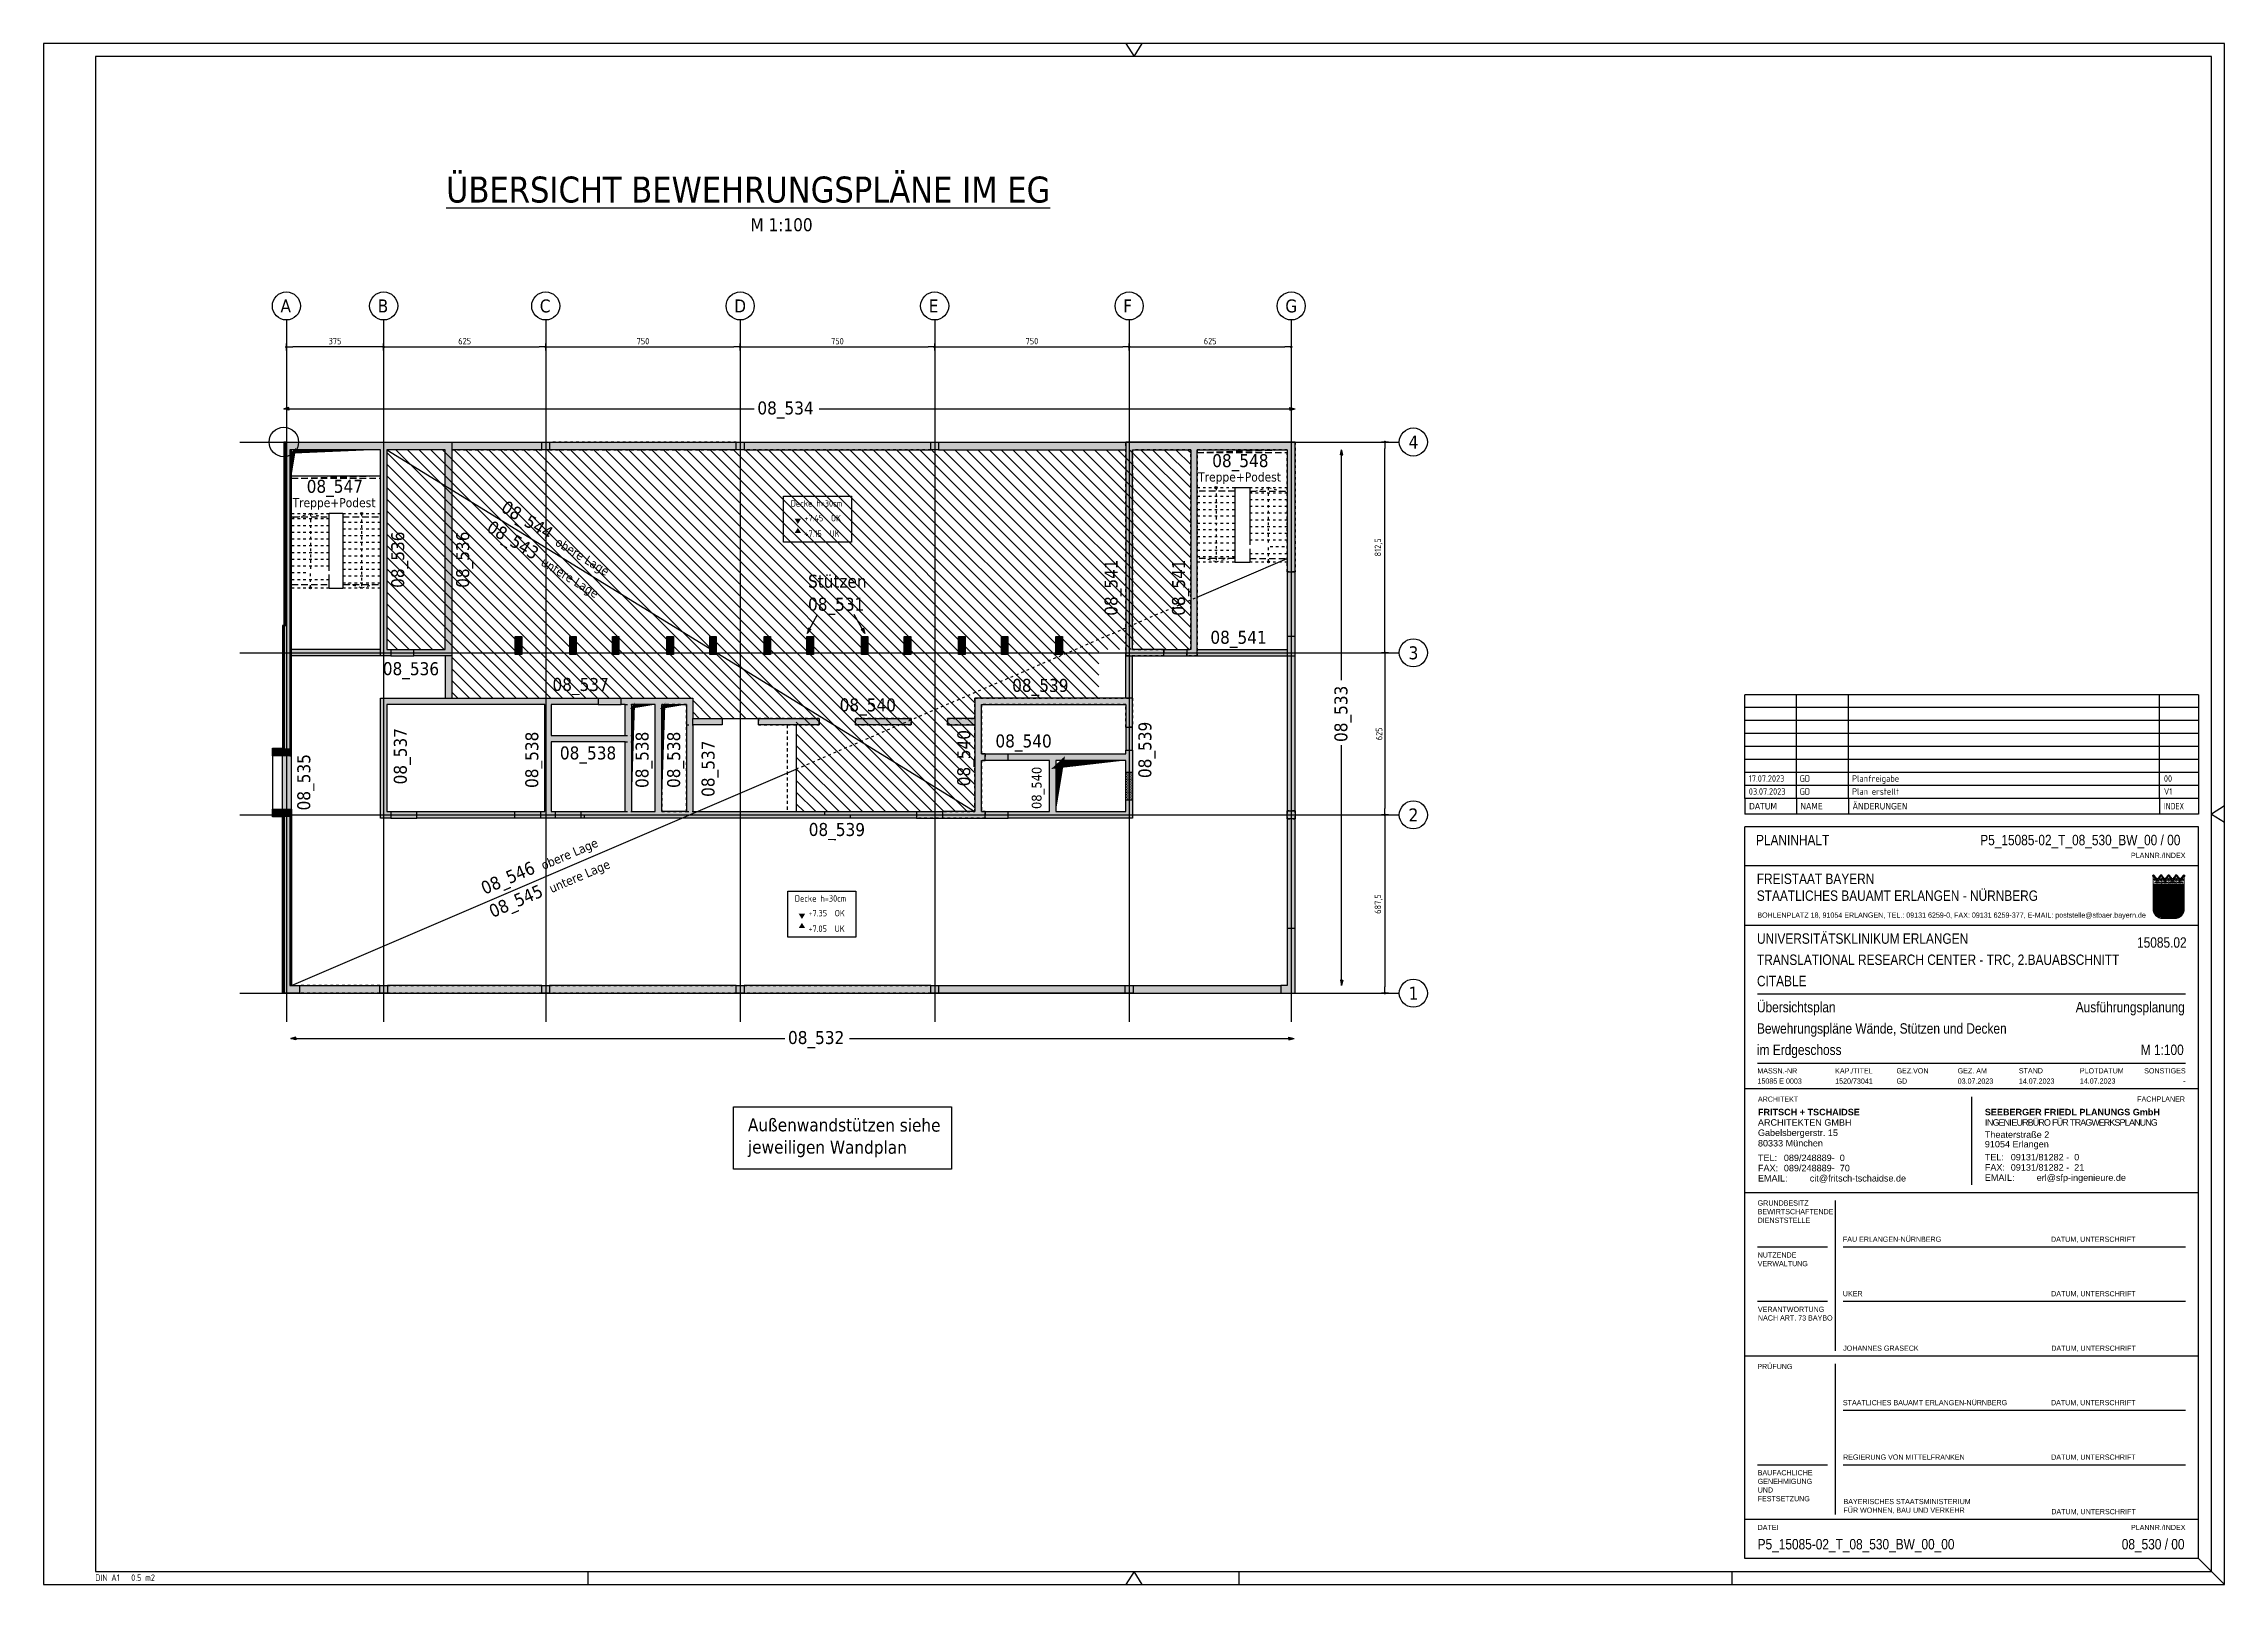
# Model space of a CAD drawing. Extents: x 0 to 84.1, y 0 to 59.4.
import ezdxf
from ezdxf.enums import TextEntityAlignment as Align

# ---------------------------------------------------------------- set-up
doc = ezdxf.new("R2010")
doc.units = 0
for name, pattern in [('AUSGEZOGEN', [1000.01, 1000, 0.01]), ('DOT', [0.175, 0.05, -0.125]), ('HIDDEN', [0.375, 0.25, -0.125]), ('HIDDEN2', [0.187, 0.125, -0.062]), ('PUNKT', [0.175, 0.05, -0.125]), ('VERDECKT', [0.375, 0.25, -0.125])]:
    doc.linetypes.add(name, pattern=pattern)
for name, color, linetype in [('1.OG', 7, 'Continuous'), ('40 A Plankopf Text F+T', 7, 'Continuous'), ('ACHSEN', 7, 'Continuous'), ('BET-ANS', 7, 'Continuous'), ('BETON', 7, 'Continuous'), ('Brüstung 1.OG', 7, 'Continuous'), ('Brüstung 1.UG', 7, 'Continuous'), ('DRUEBER', 7, 'Continuous'), ('grau_dunkel', 7, 'Continuous'), ('grau_hell', 7, 'Continuous'), ('grau_mittel', 7, 'Continuous'), ('HILFE', 7, 'Continuous'), ('koten', 7, 'Continuous'), ('MASSE', 7, 'Continuous'), ('OBJEKT', 7, 'Continuous'), ('RAHMEN', 7, 'Continuous'), ('RND', 7, 'Continuous'), ('SCHRAFF', 7, 'Continuous'), ('SFP_Achsen', 7, 'Continuous'), ('STEMPEL', 7, 'Continuous'), ('TEXT', 7, 'Continuous'), ('VERDECKT', 7, 'Continuous')]:
    doc.layers.add(name, color=color, linetype=linetype)
doc.layers.add('NOPLOT', color=7, linetype='Continuous', plot=False)
doc.layers.add('zila_01_rb_02_stb-fertig_05_schraff', color=144, linetype='Continuous', lineweight=9)
doc.styles.add('ERSTELLTER_STIL_3', font='arial.ttf')
doc.styles.add('ERSTELLTER_STIL_4', font='arialbd.ttf')
doc.styles.add('helv', font='tahoma.ttf')
doc.styles.add('plankopf_ArialN', font='ARIALN.TTF')
doc.styles.add('txt', font='isocp.shx')
doc.dimstyles.new('DOT_I', dxfattribs={"dimtxt": 0.25, "dimasz": 0.25, "dimexe": 0.1, "dimexo": 0.3, "dimgap": 0.1, "dimtad": 1, "dimdec": 3, "dimzin": 3, "dimtxsty": 'txt', "dimblk": 'DOT', "dimblk1": 'DOT', "dimblk2": 'DOT', "dimsah": 1, "dimcen": 0.1, "dimse1": 1, "dimse2": 1, "dimazin": 0, "dimtfac": 1, "dimtdec": 4, "dimtix": 1, "dimtmove": 2, "dimatfit": 3, "dimfxl": 0, "dimtvp": 1, "dimtolj": 1, "dimtzin": 0, "dimarcsym": 0})
pattern_1 = [(0, (-322.07857, -163.97815), (8e-17, 0.254), [])]
pattern_2 = [(0, (-69.32199, 283.94812), (1e-17, 0.0625), []), (90, (-69.32199, 283.94812), (-0.0625, 2e-17), [])]
pattern_3 = [(0, (-69.32199, 283.94812), (0.025, 0.05), [0, -0.05])]

msp = doc.modelspace()

# ---------------------------------------------------------------- texts
at = {"style": 'plankopf_ArialN'}
msp.add_text('PLANNR./INDEX', height=0.2, dxfattribs=at).set_placement((82.5973, 28.0043), align=Align.RIGHT)
at = {"layer": 'BET-ANS', "style": 'plankopf_ArialN'}
for s, p in [('PLANINHALT', (66.0374, 28.4954)), ('P5_15085-02_T_08_530_BW_00 / 00', (74.6844, 28.4959)), ('P5_15085-02_T_08_530_BW_00_00', (66.1, 1.3489))]:
    msp.add_text(s, height=0.4, dxfattribs=at).set_placement(p)
at = {"layer": 'grau_mittel', "color": 120, "linetype": 'AUSGEZOGEN', "style": 'helv'}
for s, p in [('08_534', (27.5251, 45.106)), ('Stützen', (29.4791, 38.4249)), ('08_531', (29.4791, 37.5408))]:
    msp.add_text(s, height=0.5, rotation=359.891211, dxfattribs=at).set_placement(p)
at = {"layer": 'grau_mittel', "color": 50, "linetype": 'AUSGEZOGEN', "style": 'helv'}
for rotation, p in [(89.891211, (13.9032, 38.4176)), (89.891211, (16.4089, 38.4176)), (359.891211, (13.08, 35.0546))]:
    msp.add_text('08_536', height=0.5, rotation=rotation, dxfattribs=at).set_placement(p)
at = {"layer": 'grau_mittel', "color": 151, "linetype": 'AUSGEZOGEN', "style": 'helv'}
for s, rotation, p in [('08_541', 89.891211, (41.4132, 37.3427)), ('08_541', 89.891211, (44.015, 37.3427)), ('08_541', 359.891211, (44.9957, 36.2645)), ('08_535', 89.891211, (10.2805, 29.8376))]:
    msp.add_text(s, height=0.5, rotation=rotation, dxfattribs=at).set_placement(p)
at = {"layer": 'grau_mittel', "color": 170, "linetype": 'AUSGEZOGEN', "style": 'helv'}
for rotation, p in [(359.891211, (19.6241, 34.4463)), (89.891211, (14.0033, 30.8405)), (89.891211, (25.8714, 30.359))]:
    msp.add_text('08_537', height=0.5, rotation=rotation, dxfattribs=at).set_placement(p)
at = {"layer": 'grau_mittel', "color": 240, "linetype": 'AUSGEZOGEN', "style": 'helv'}
for s, rotation, p in [('08_539', 359.891211, (37.3504, 34.4109)), ('08_533', 89.891211, (50.2771, 32.4752)), ('08_539', 89.891211, (42.7175, 31.0851)), ('08_539', 359.891211, (29.5054, 28.8548))]:
    msp.add_text(s, height=0.5, rotation=rotation, dxfattribs=at).set_placement(p)
at = {"layer": 'grau_mittel', "color": 92, "linetype": 'AUSGEZOGEN', "style": 'helv'}
for s, height, rotation, p in [('08_540', 0.5, 359.891211, (30.6982, 33.6594)), ('08_540', 0.5, 89.891211, (35.7328, 30.7673)), ('08_540', 0.5, 359.891211, (36.7059, 32.2687)), ('08_540', 0.375, 89.891211, (38.4813, 29.8916)), ('08_532', 0.5, 359.891211, (28.706, 20.8335))]:
    msp.add_text(s, height=height, rotation=rotation, dxfattribs=at).set_placement(p)
at = {"layer": 'grau_mittel', "color": 45, "linetype": 'AUSGEZOGEN', "style": 'helv'}
for rotation, p in [(89.891211, (19.0743, 30.7026)), (89.891211, (23.3259, 30.7026)), (89.891211, (24.5445, 30.7026)), (359.891211, (19.9096, 31.8063))]:
    msp.add_text('08_538', height=0.5, rotation=rotation, dxfattribs=at).set_placement(p)
at = {"layer": 'grau_mittel', "color": 7, "linetype": 'AUSGEZOGEN', "style": 'helv'}
for s, p in [('Außenwandstützen siehe ', (27.1611, 17.4683)), ('jeweiligen Wandplan', (27.1611, 16.6129))]:
    msp.add_text(s, height=0.5, rotation=359.891211, dxfattribs=at).set_placement(p)
at = {"layer": 'SFP_Achsen', "color": 6, "linetype": 'AUSGEZOGEN', "style": 'helv'}
for s, p in [('A', (9.1348, 49.0378)), ('B', (12.8848, 49.0378)), ('C', (19.1348, 49.0378)), ('D', (26.6348, 49.0378)), ('E', (34.1348, 49.0378)), ('F', (41.6348, 49.0378)), ('G', (47.8848, 49.0378)), ('4', (52.6409, 43.7892)), ('3', (52.6409, 35.6642)), ('2', (52.6409, 29.4142)), ('1', (52.6409, 22.5392))]:
    msp.add_text(s, height=0.5, dxfattribs=at).set_placement(p)
at = {"layer": 'TEXT', "color": 5, "linetype": 'AUSGEZOGEN', "style": 'helv'}
msp.add_text('%%UÜBERSICHT BEWEHRUNGSPLÄNE IM EG', height=1, dxfattribs=at).set_placement((15.5216, 53.2747))
at = {"layer": 'TEXT', "color": 6, "linetype": 'AUSGEZOGEN', "style": 'helv'}
for s, p in [('M 1:100', (27.2598, 52.1687)), ('08_548', (45.0661, 43.0739)), ('08_547', (10.1453, 42.0842))]:
    msp.add_text(s, height=0.5, dxfattribs=at).set_placement(p)
at = {"layer": 'TEXT', "color": 1, "linetype": 'AUSGEZOGEN'}
for s, height, style, p in [('Treppe+Podest', 0.35, 'helv', (44.5229, 42.5185)), ('Treppe+Podest', 0.35, 'helv', (9.6021, 41.5288)), ('Decke h=30cm', 0.25, 'txt', (28.8102, 41.5494)), ('Decke h=30cm', 0.25, 'txt', (28.968, 26.3188))]:
    msp.add_text(s, height=height, dxfattribs=dict(at, style=style)).set_placement(p)
at = {"layer": 'TEXT', "color": 6, "linetype": 'AUSGEZOGEN', "style": 'helv'}
for s, rotation, p in [('08_544', 328.418706, (17.5999, 41.3919)), ('08_543', 328.418706, (17.0481, 40.6235)), ('08_546', 23.221351, (17.0025, 26.584)), ('08_545', 23.221351, (17.3124, 25.6902))]:
    msp.add_text(s, height=0.5, rotation=rotation, dxfattribs=at).set_placement(p)
at = {"layer": 'TEXT', "color": 1, "linetype": 'AUSGEZOGEN', "style": 'helv'}
for s, rotation, p in [('obere Lage', 328.418706, (19.6972, 40.0823)), ('untere Lage', 328.418706, (19.1455, 39.3138)), ('obere Lage', 23.221351, (19.2816, 27.5431)), ('untere Lage', 23.221351, (19.5915, 26.6492))]:
    msp.add_text(s, height=0.35, rotation=rotation, dxfattribs=at).set_placement(p)

# ---------------------------------------------------------------- blocks, each defined once
blk = doc.blocks.new('Bundeslandwappen')
at = {"lineweight": 9, "true_color": 0xffffff}
for points in [[(-5.75, 16.5), (-5.98, 16.5), (-5.98, 16.29), (-5.75, 16.29)], [(-5.09, 15.68), (-5.31, 15.68), (-5.31, 15.47), (-5.09, 15.47)], [(-3.49, 15.68), (-3.71, 15.68), (-3.71, 15.47), (-3.49, 15.47)], [(-2.82, 16.5), (-3.05, 16.5), (-3.05, 16.29), (-2.82, 16.29)], [(-2.15, 15.68), (-2.38, 15.68), (-2.38, 15.47), (-2.15, 15.47)], [(-0.56, 15.68), (-0.78, 15.68), (-0.78, 15.47), (-0.56, 15.47)], [(0.11, 16.5), (-0.11, 16.5), (-0.11, 16.29), (0.11, 16.29)], [(0.78, 15.68), (0.56, 15.68), (0.56, 15.47), (0.78, 15.47)], [(2.38, 15.68), (2.15, 15.68), (2.15, 15.47), (2.38, 15.47)], [(3.05, 16.5), (2.82, 16.5), (2.82, 16.29), (3.05, 16.29)], [(3.71, 15.68), (3.49, 15.68), (3.49, 15.47), (3.71, 15.47)], [(5.31, 15.68), (5.09, 15.68), (5.09, 15.47), (5.31, 15.47)], [(5.98, 16.5), (5.75, 16.5), (5.75, 16.29), (5.98, 16.29)]]:
    blk.add_hatch(color=7, dxfattribs=at).paths.add_polyline_path(points)
at = {"true_color": 0xffffff}
for points in [[(-5.34, 12.59), (-5.7, 12.59), (-5.7, 12.19), (-5.07, 11.96)], [(-3.57, 8.42), (-5.7, 9.18), (-5.7, 6.17), (-2.07, 4.88)], [(-1.42, 10.67), (-5.07, 11.96), (-3.57, 8.42), (0.08, 7.13)], [(0.86, 12.59), (-2.24, 12.59), (-1.42, 10.67), (2.23, 9.38)], [(3.96, 12.59), (1.66, 12.59), (4.37, 11.63)], [(5.7, 8.15), (2.23, 9.38), (3.73, 5.84), (5.7, 5.14)], [(5.7, 11.16), (4.37, 11.63), (5.7, 8.5)], [(-5.7, 6.14), (-5.7, 3.7, 0.041392), (-5.65, 3.14), (-4.21, 2.63)], [(-0.56, 1.34), (-4.21, 2.63), (-3.29, 0.45, 0.073774), (-2.3, 0.3), (-0.12, 0.3)], [(1.58, 3.59), (-2.07, 4.88), (-0.56, 1.34), (2.36, 0.3, 0.043654), (2.95, 0.36)], [(3.73, 5.84), (0.08, 7.13), (1.58, 3.59), (5.23, 2.29)]]:
    blk.add_hatch(color=7, dxfattribs=at).paths.add_polyline_path(points)
at = {"lineweight": 9}
h = blk.add_hatch(dxfattribs=at)
h.set_pattern_fill('ANSI31', color=256, scale=0.08, angle=315, style=0)
h.set_pattern_definition(pattern_1)
h.paths.add_polyline_path([(-5.07, 11.96), (-5.7, 12.19), (-5.7, 9.18), (-3.57, 8.42)])
h = blk.add_hatch(dxfattribs=at)
h.set_pattern_fill('ANSI31', color=256, scale=0.08, angle=315, style=0)
h.set_pattern_definition(pattern_1)
h.paths.add_polyline_path([(-2.24, 12.59), (-5.34, 12.59), (-5.07, 11.96), (-1.42, 10.67)])
h = blk.add_hatch(dxfattribs=at)
h.set_pattern_fill('ANSI31', color=256, scale=0.08, angle=315, style=0)
h.set_pattern_definition(pattern_1)
h.paths.add_polyline_path([(0.08, 7.13), (-3.57, 8.42), (-2.07, 4.88), (1.58, 3.59)])
h = blk.add_hatch(dxfattribs=at)
h.set_pattern_fill('ANSI31', color=256, scale=0.08, angle=315, style=0)
h.set_pattern_definition(pattern_1)
h.paths.add_polyline_path([(2.23, 9.38), (-1.42, 10.67), (0.08, 7.13), (3.73, 5.84)])
h = blk.add_hatch(dxfattribs=at)
h.set_pattern_fill('ANSI31', color=256, scale=0.08, angle=315, style=0)
h.set_pattern_definition(pattern_1)
h.paths.add_polyline_path([(4.37, 11.63), (1.66, 12.59), (0.86, 12.59), (2.23, 9.38), (5.7, 8.15), (5.7, 8.5)])
h = blk.add_hatch(dxfattribs=at)
h.set_pattern_fill('ANSI31', color=256, scale=0.08, angle=315, style=0)
h.set_pattern_definition(pattern_1)
h.paths.add_polyline_path([(5.7, 12.59), (3.96, 12.59), (4.37, 11.63), (5.7, 11.16)])
h = blk.add_hatch(dxfattribs=at)
h.set_pattern_fill('ANSI31', color=256, scale=0.08, angle=315, style=0)
h.set_pattern_definition(pattern_1)
h.paths.add_polyline_path([(-2.07, 4.88), (-5.7, 6.17), (-5.7, 6.14), (-4.21, 2.63), (-0.56, 1.34)])
h = blk.add_hatch(dxfattribs=at)
h.set_pattern_fill('ANSI31', color=256, scale=0.08, angle=315, style=0)
h.set_pattern_definition(pattern_1)
h.paths.add_polyline_path([(-4.21, 2.63), (-5.65, 3.14, 0.285055), (-3.29, 0.45)])
h = blk.add_hatch(dxfattribs=at)
h.set_pattern_fill('ANSI31', color=256, scale=0.08, angle=315, style=0)
h.set_pattern_definition(pattern_1)
h.paths.add_polyline_path([(-0.56, 1.34), (-0.12, 0.3), (2.3, 0.3, 0.004354), (2.36, 0.3)])
h = blk.add_hatch(dxfattribs=at)
h.set_pattern_fill('ANSI31', color=256, scale=0.08, angle=315, style=0)
h.set_pattern_definition(pattern_1)
h.paths.add_polyline_path([(5.31, 2.11), (5.23, 2.29), (1.58, 3.59), (2.95, 0.36, 0.22704)])
h = blk.add_hatch(dxfattribs=at)
h.set_pattern_fill('ANSI31', color=256, scale=0.08, angle=315, style=0)
h.set_pattern_definition(pattern_1)
h.paths.add_polyline_path([(5.7, 5.14), (3.73, 5.84), (5.23, 2.29), (5.37, 2.24, 0.111178), (5.7, 3.7)])
for p, q in [((-6, 16.1), (-6, 3.7)), ((-6, 13.29), (6, 13.29)), ((-6, 12.94), (6, 12.94)), ((-5.7, 12.59), (-5.7, 3.7)), ((-5.7, 12.59), (5.7, 12.59)), ((-5.7, 12.19), (5.7, 8.15)), ((-5.7, 9.18), (5.7, 5.14)), ((-5.64, 14.97), (-5.64, 15.18)), ((-5.61, 16.59), (-5.62, 16.68)), ((-5.34, 12.59), (-0.12, 0.3)), ((-5.33, 15.19), (-5.33, 15.05)), ((-4.68, 14.54), (-5.26, 14.54)), ((-4.12, 14.54), (-3.54, 14.54)), ((-3.47, 15.19), (-3.47, 15.05)), ((-3.36, 13.9), (-2.93, 14.17)), ((-2.93, 13.63), (-3.36, 13.9)), ((-3.19, 16.59), (-3.18, 16.67)), ((-3.16, 14.97), (-3.16, 15.18)), ((-2.93, 15.58), (-2.93, 14.47)), ((-2.93, 14.17), (-2.5, 13.9)), ((-2.5, 13.9), (-2.93, 13.63)), ((-2.71, 14.97), (-2.71, 15.18)), ((-2.68, 16.59), (-2.69, 16.67)), ((-2.4, 15.19), (-2.4, 15.05)), ((-1.74, 14.54), (-2.32, 14.54)), ((-2.24, 12.59), (2.95, 0.36)), ((-1.19, 14.54), (-0.61, 14.54)), ((-0.54, 15.19), (-0.54, 15.05)), ((0, 14.17), (-0.43, 13.9)), ((-0.43, 13.9), (0, 13.63)), ((-0.25, 16.59), (-0.24, 16.67)), ((-0.22, 14.97), (-0.22, 15.18)), ((0, 15.58), (0, 14.47)), ((0.43, 13.9), (0, 14.17)), ((0, 13.63), (0.43, 13.9)), ((0.22, 14.97), (0.22, 15.18)), ((0.25, 16.59), (0.24, 16.67)), ((0.54, 15.19), (0.54, 15.05)), ((1.19, 14.54), (0.61, 14.54)), ((0.86, 12.59), (5.31, 2.11)), ((1.66, 12.59), (5.7, 11.16)), ((1.74, 14.54), (2.32, 14.54)), ((2.4, 15.19), (2.4, 15.05)), ((2.93, 14.17), (2.5, 13.9)), ((2.5, 13.9), (2.93, 13.63)), ((2.68, 16.59), (2.69, 16.67)), ((2.71, 14.97), (2.71, 15.18)), ((2.93, 15.58), (2.93, 14.47)), ((3.36, 13.9), (2.93, 14.17)), ((2.93, 13.63), (3.36, 13.9)), ((3.16, 14.97), (3.16, 15.18)), ((3.19, 16.59), (3.18, 16.67)), ((3.47, 15.19), (3.47, 15.05)), ((4.12, 14.54), (3.54, 14.54)), ((3.96, 12.59), (5.7, 8.5)), ((4.68, 14.54), (5.26, 14.54)), ((5.33, 15.19), (5.33, 15.05)), ((5.61, 16.59), (5.62, 16.68)), ((5.64, 14.97), (5.64, 15.18)), ((5.7, 3.7), (5.7, 12.59)), ((6, 3.7), (6, 16.1)), ((-5.7, 6.17), (5.37, 2.24)), ((-5.7, 6.14), (-3.29, 0.45)), ((-5.66, 3.14), (2.36, 0.3)), ((-2.3, 0.3), (2.3, 0.3)), ((-2.3, 0), (2.3, 0))]:
    blk.add_line(p, q, dxfattribs=at)
for points in [[(-5.75, 16.29), (-5.98, 16.29), (-5.98, 16.5), (-5.75, 16.5)], [(-5.09, 15.47), (-5.31, 15.47), (-5.31, 15.68), (-5.09, 15.68)], [(-4.07, 13.71), (-4.83, 13.71), (-4.83, 14.1), (-4.07, 14.1)], [(-3.71, 15.47), (-3.49, 15.47), (-3.49, 15.68), (-3.71, 15.68)], [(-2.82, 16.29), (-3.05, 16.29), (-3.05, 16.5), (-2.82, 16.5)], [(-2.15, 15.47), (-2.38, 15.47), (-2.38, 15.68), (-2.15, 15.68)], [(-1.8, 13.71), (-1.04, 13.71), (-1.04, 14.1), (-1.8, 14.1)], [(-0.78, 15.47), (-0.56, 15.47), (-0.56, 15.68), (-0.78, 15.68)], [(0.11, 16.29), (-0.11, 16.29), (-0.11, 16.5), (0.11, 16.5)], [(0.78, 15.47), (0.56, 15.47), (0.56, 15.68), (0.78, 15.68)], [(1.8, 13.71), (1.04, 13.71), (1.04, 14.1), (1.8, 14.1)], [(2.15, 15.47), (2.38, 15.47), (2.38, 15.68), (2.15, 15.68)], [(3.05, 16.29), (2.82, 16.29), (2.82, 16.5), (3.05, 16.5)], [(3.71, 15.47), (3.49, 15.47), (3.49, 15.68), (3.71, 15.68)], [(4.07, 13.71), (4.83, 13.71), (4.83, 14.1), (4.07, 14.1)], [(5.09, 15.47), (5.31, 15.47), (5.31, 15.68), (5.09, 15.68)], [(5.75, 16.29), (5.98, 16.29), (5.98, 16.5), (5.75, 16.5)]]:
    blk.add_lwpolyline(points, close=True, dxfattribs=at)
for centre in [(-5.28, 13.9), (-3.71, 13.9), (-2.2, 13.9), (-0.68, 13.9), (0.68, 13.9), (2.2, 13.9), (3.71, 13.9), (5.28, 13.9)]:
    blk.add_circle(centre, 0.123, dxfattribs=at)
for centre, radius, start, end in [((-2.93, 16.58), 0.264, 24.0166, 155.34093), ((0, 16.58), 0.264, 24.0166, 155.34093), ((2.93, 16.58), 0.264, 24.0166, 155.34093), ((-5.89, 16.45), 0.362, 44.66814, 253.11831), ((-5.67, 16.67), 0.05, 6.6615, 44.66814), ((-5.49, 15.18), 0.157, 3.2756, 179.55206), ((-5.19, 14.99), 0.453, 182.83284, 261.30427), ((-5.56, 16.59), 0.05, 186.6615, 265.62087), ((-5.42, 15.99), 0.179, 74.78828, 15.13561), ((-5.59, 16.26), 0.281, 346.02321, 85.62087), ((-5.36, 16.21), 0.05, 254.78828, 346.02321), ((-5.26, 15.23), 0.191, 249.63581, 3.08566), ((-5.2, 16.05), 0.05, 93.06329, 195.13561), ((-5.19, 15.87), 0.224, 350.95424, 93.06329), ((-5.02, 15.24), 0.05, 82.94673, 183.08566), ((-4.99, 15.54), 0.249, 262.94673, 77.88554), ((-4.92, 15.83), 0.05, 170.95424, 257.88554), ((-4.62, 14.89), 0.224, 71.40005, 0), ((-4.71, 14.85), 0.312, 275.96495, 353.97732), ((-4.4, 15.24), 0.208, 317.07745, 222.92255), ((-4.18, 14.89), 0.224, 180, 108.59995), ((-4.09, 14.85), 0.312, 186.02268, 264.03505), ((-3.81, 15.54), 0.249, 102.11446, 277.05327), ((-3.88, 15.83), 0.05, 282.11446, 9.04576), ((-3.61, 15.87), 0.224, 86.93671, 189.04576), ((-3.78, 15.24), 0.05, 356.91434, 97.05327), ((-3.54, 15.23), 0.191, 176.91434, 290.36419), ((-3.6, 16.05), 0.05, 344.86439, 86.93671), ((-3.38, 15.99), 0.179, 164.86439, 105.21172), ((-3.61, 14.99), 0.453, 278.69573, 357.16716), ((-3.21, 16.26), 0.281, 94.37913, 193.97679), ((-3.44, 16.21), 0.05, 193.97679, 285.21172), ((-3.31, 15.18), 0.157, 0.44794, 176.7244), ((-3.24, 16.59), 0.05, 274.37913, 353.3385), ((-3.13, 16.67), 0.05, 155.22882, 173.3385), ((-2.55, 15.18), 0.157, 3.2756, 179.55206), ((-2.26, 14.99), 0.453, 182.83284, 261.30427), ((-2.74, 16.66), 0.05, 6.6615, 24.0166), ((-2.63, 16.59), 0.05, 186.6615, 265.62087), ((-2.49, 15.99), 0.179, 74.78828, 15.13561), ((-2.65, 16.26), 0.281, 346.02321, 85.62087), ((-2.43, 16.21), 0.05, 254.78828, 346.02321), ((-2.33, 15.23), 0.191, 249.63581, 3.08566), ((-2.27, 16.05), 0.05, 93.06329, 195.13561), ((-2.26, 15.87), 0.224, 350.95424, 93.06329), ((-2.09, 15.24), 0.05, 82.94673, 183.08566), ((-2.05, 15.54), 0.249, 262.94673, 77.88554), ((-1.99, 15.83), 0.05, 170.95424, 257.88554), ((-1.69, 14.89), 0.224, 71.40005, 0), ((-1.78, 14.85), 0.312, 275.96495, 353.97732), ((-1.47, 15.24), 0.208, 317.07745, 222.92255), ((-1.24, 14.89), 0.224, 180, 108.59995), ((-1.16, 14.85), 0.312, 186.02268, 264.03505), ((-0.88, 15.54), 0.249, 102.11446, 277.05327), ((-0.94, 15.83), 0.05, 282.11446, 9.04576), ((-0.67, 15.87), 0.224, 86.93671, 189.04576), ((-0.84, 15.24), 0.05, 356.91434, 97.05327), ((-0.6, 15.23), 0.191, 176.91434, 290.36419), ((-0.66, 16.05), 0.05, 344.86439, 86.93671), ((-0.44, 15.99), 0.179, 164.86439, 105.21172), ((-0.68, 14.99), 0.453, 278.69573, 357.16716), ((-0.28, 16.26), 0.281, 94.37913, 193.97679), ((-0.5, 16.21), 0.05, 193.97679, 285.21172), ((-0.38, 15.18), 0.157, 0.44794, 176.7244), ((-0.3, 16.59), 0.05, 274.37913, 353.3385), ((-0.19, 16.67), 0.05, 155.22882, 173.3385), ((0.38, 15.18), 0.157, 3.2756, 179.55206), ((0.68, 14.99), 0.453, 182.83284, 261.30427), ((0.19, 16.66), 0.05, 6.6615, 24.0166), ((0.3, 16.59), 0.05, 186.6615, 265.62087), ((0.44, 15.99), 0.179, 74.78828, 15.13561), ((0.28, 16.26), 0.281, 346.02321, 85.62087), ((0.5, 16.21), 0.05, 254.78828, 346.02321), ((0.6, 15.23), 0.191, 249.63581, 3.08566), ((0.66, 16.05), 0.05, 93.06329, 195.13561), ((0.67, 15.87), 0.224, 350.95424, 93.06329), ((0.84, 15.24), 0.05, 82.94673, 183.08566), ((0.88, 15.54), 0.249, 262.94673, 77.88554), ((0.94, 15.83), 0.05, 170.95424, 257.88554), ((1.24, 14.89), 0.224, 71.40005, 0), ((1.16, 14.85), 0.312, 275.96495, 353.97732), ((1.47, 15.24), 0.208, 317.07745, 222.92255), ((1.69, 14.89), 0.224, 180, 108.59995), ((1.78, 14.85), 0.312, 186.02268, 264.03505), ((2.05, 15.54), 0.249, 102.11446, 277.05327), ((1.99, 15.83), 0.05, 282.11446, 9.04576), ((2.26, 15.87), 0.224, 86.93671, 189.04576), ((2.09, 15.24), 0.05, 356.91434, 97.05327), ((2.33, 15.23), 0.191, 176.91434, 290.36419), ((2.27, 16.05), 0.05, 344.86439, 86.93671), ((2.49, 15.99), 0.179, 164.86439, 105.21172), ((2.26, 14.99), 0.453, 278.69573, 357.16716), ((2.65, 16.26), 0.281, 94.37913, 193.97679), ((2.43, 16.21), 0.05, 193.97679, 285.21172), ((2.55, 15.18), 0.157, 0.44794, 176.7244), ((2.63, 16.59), 0.05, 274.37913, 353.3385), ((2.74, 16.67), 0.05, 155.22882, 173.3385), ((3.31, 15.18), 0.157, 3.2756, 179.55206), ((3.61, 14.99), 0.453, 182.83284, 261.30427), ((3.13, 16.66), 0.05, 6.6615, 24.0166), ((3.24, 16.59), 0.05, 186.6615, 265.62087), ((3.38, 15.99), 0.179, 74.78828, 15.13561), ((3.21, 16.26), 0.281, 346.02321, 85.62087), ((3.44, 16.21), 0.05, 254.78828, 346.02321), ((3.54, 15.23), 0.191, 249.63581, 3.08566), ((3.6, 16.05), 0.05, 93.06329, 195.13561), ((3.61, 15.87), 0.224, 350.95424, 93.06329), ((3.78, 15.24), 0.05, 82.94673, 183.08566), ((3.81, 15.54), 0.249, 262.94673, 77.88554), ((3.88, 15.83), 0.05, 170.95424, 257.88554), ((4.18, 14.89), 0.224, 71.40005, 0), ((4.09, 14.85), 0.312, 275.96495, 353.97732), ((4.4, 15.24), 0.208, 317.07745, 222.92255), ((4.62, 14.89), 0.224, 180, 108.59995), ((4.71, 14.85), 0.312, 186.02268, 264.03505), ((4.99, 15.54), 0.249, 102.11446, 277.05327), ((4.92, 15.83), 0.05, 282.11446, 9.04576), ((5.19, 15.87), 0.224, 86.93671, 189.04576), ((5.02, 15.24), 0.05, 356.91434, 97.05327), ((5.26, 15.23), 0.191, 176.91434, 290.36419), ((5.2, 16.05), 0.05, 344.86439, 86.93671), ((5.42, 15.99), 0.179, 164.86439, 105.21172), ((5.19, 14.99), 0.453, 278.69573, 357.16716), ((5.59, 16.26), 0.281, 94.37913, 193.97679), ((5.36, 16.21), 0.05, 193.97679, 285.21172), ((5.49, 15.18), 0.157, 0.44794, 176.7244), ((5.56, 16.59), 0.05, 274.37913, 353.3385), ((5.67, 16.67), 0.05, 135.33186, 173.3385), ((5.89, 16.45), 0.362, 286.88169, 135.33186), ((-2.3, 3.7), 3.7, 180, 270), ((-2.3, 3.7), 3.4, 180, 270), ((2.3, 3.7), 3.7, 270, 0), ((2.3, 3.7), 3.4, 270, 0)]:
    blk.add_arc(centre, radius, start, end, dxfattribs=at)
blk = doc.blocks.new('Plankopf_PU')
for p, q in [((-18.5, 25.4), (-18.5, 27.7)), ((-1, 27.7), (-18.5, 27.7)), ((-1, 27.7), (-18.5, 27.7)), ((-1, 25.4), (-1, 27.7)), ((-1, 25.4), (-18.5, 25.4)), ((-1, 25.4), (-18.5, 25.4)), ((-18.5, 19.1), (-18.5, 25.4)), ((-1, 19.1), (-1, 25.4)), ((-1.5, 22.75), (-18, 22.75)), ((-18, 20.1), (-1.5, 20.1)), ((-18.5, 15.1), (-18.5, 19.1)), ((-1, 19.1), (-18.5, 19.1)), ((-9.75, 18.8), (-9.75, 15.4)), ((-1, 15.1), (-1, 19.1)), ((-1, 15.1), (-18.5, 15.1)), ((-1, 15.1), (-18.5, 15.1)), ((-18.5, 8.8), (-18.5, 15.1)), ((-15, 9), (-15, 14.8)), ((-1, 8.8), (-1, 15.1)), ((-15.3, 13), (-18, 13)), ((-1.5, 13), (-14.7, 13)), ((-15.3, 10.9), (-18, 10.9)), ((-1.5, 10.9), (-14.7, 10.9)), ((-18.5, 2.5), (-18.5, 8.8)), ((-1, 8.8), (-18.5, 8.8)), ((-15, 2.7), (-15, 8.5)), ((-1, 2.5), (-1, 8.8)), ((-1.5, 6.7), (-14.7, 6.7)), ((-15.3, 4.6), (-18, 4.6)), ((-1.5, 4.6), (-14.7, 4.6)), ((-1, 2.5), (-18.5, 2.5)), ((-18.5, 1), (-18.5, 2.5)), ((-1, 2.5), (-18.5, 2.5)), ((-1, 1), (-1, 2.5)), ((-1, 1), (-18.5, 1))]:
    blk.add_line(p, q)
at = {"xscale": 0.1, "yscale": 0.1, "zscale": 0.1}
blk.add_blockref('Bundeslandwappen', (-2.148, 25.669), dxfattribs=at)
at = {"linetype": 'AUSGEZOGEN', "lineweight": 35, "style": 'plankopf_ArialN'}
for s, height, p in [('FREISTAAT BAYERN', 0.4, (-18.032, 27.401)), ('PRÜFUNG', 0.2, (-18.013, 8.5))]:
    blk.add_text(s, height=height, dxfattribs=at).set_placement(p, align=Align.TOP_LEFT)
blk.add_text('STAATLICHES BAUAMT ERLANGEN - NÜRNBERG', height=0.4, dxfattribs=at).set_placement((-18.032, 26.552), align=Align.MIDDLE_LEFT)
at = {"style": 'plankopf_ArialN'}
for s, p in [('BOHLENPLATZ 18, 91054 ERLANGEN, TEL.: 09131 6259-0, FAX: 09131 6259-377, E-MAIL: poststelle@stbaer.bayern.de', (-18.012, 25.702)), ('MASSN.-NR', (-18.011, 19.698)), ('KAP./TITEL', (-15.01, 19.698)), ('GEZ.VON', (-12.644, 19.7)), ('GEZ. AM', (-10.286, 19.7)), ('STAND', (-7.927, 19.702)), ('PLOTDATUM', (-5.574, 19.7)), ('FAU ERLANGEN-NÜRNBERG', (-14.712, 13.207)), ('DATUM, UNTERSCHRIFT', (-6.687, 13.207)), ('UKER', (-14.712, 11.107)), ('DATUM, UNTERSCHRIFT', (-6.68, 11.106)), ('JOHANNES GRASECK', (-14.7, 9.005)), ('DATUM, UNTERSCHRIFT', (-6.675, 9.005)), ('STAATLICHES BAUAMT ERLANGEN-NÜRNBERG', (-14.712, 6.907)), ('DATUM, UNTERSCHRIFT', (-6.687, 6.907)), ('REGIERUNG VON MITTELFRANKEN', (-14.705, 4.806)), ('DATUM, UNTERSCHRIFT', (-6.68, 4.806)), ('DATUM, UNTERSCHRIFT', (-6.675, 2.705)), ('DATEI', (-18.002, 2.095))]:
    blk.add_text(s, height=0.2, dxfattribs=at).set_placement(p)
for s, p in [('SONSTIGES', (-1.493, 19.7)), ('PLANNR./INDEX', (-1.501, 2.095))]:
    blk.add_text(s, height=0.2, dxfattribs=at).set_placement(p, align=Align.RIGHT)
at = {"linetype": 'AUSGEZOGEN', "lineweight": 35, "style": 'plankopf_ArialN'}
blk.add_text('ARCHITEKT', height=0.2, dxfattribs=at).set_placement((-17.989, 18.607))
blk.add_text('FACHPLANER', height=0.2, dxfattribs=at).set_placement((-1.52, 18.611), align=Align.RIGHT)
at = {"insert": (-5.574, 19.303), "char_height": 0.2, "attachment_point": 7, "style": 'plankopf_ArialN'}
blk.add_mtext('14.07.2023', dxfattribs=at)
at = {"char_height": 0.2, "attachment_point": 1, "style": 'plankopf_ArialN'}
for s, insert, width in [('GRUNDBESITZ\\PBEWIRTSCHAFTENDE DIENSTSTELLE', (-18, 14.804), 2.5), ('NUTZENDE^JVERWALTUNG', (-17.998, 12.8), 2.69843), ('VERANTWORTUNG  NACH ART. 73 BAYBO', (-17.988, 10.705), 2.68768), ('BAUFACHLICHE GENEHMIGUNG UND FESTSETZUNG', (-17.998, 4.404), 2.2311), ('BAYERISCHES STAATSMINISTERIUM ^JFÜR WOHNEN, BAU UND VERKEHR', (-14.689, 3.294), 9.29412)]:
    blk.add_mtext(s, dxfattribs=dict(at, insert=insert, width=width))
at = {"style": 'plankopf_ArialN'}
for tag, p in [('PROJEKTBEZEICHNUNGZ1', (-18.025, 24.578)), ('PROJEKTBEZEICHNUNGZ2', (-18.025, 23.761)), ('PROJEKTBEZEICHNUNGZ3', (-18.025, 22.941))]:
    blk.add_attdef(tag, text='', height=0.4, dxfattribs=at).set_placement(p, align=Align.BOTTOM_LEFT)
for tag, p in [('GEB.-NR', (-1.5, 24.946)), ('0.000X', (-1.507, 1.749))]:
    blk.add_attdef(tag, text='', height=0.4, dxfattribs=at).set_placement(p, align=Align.TOP_RIGHT)
for tag, p, height in [('PLANINHALTZ1', (-18.025, 22.055), 0.4), ('PLANINHALTZ2', (-18.025, 21.232), 0.4), ('PLANINHALTZ3', (-18.025, 20.409), 0.4), ('MASSN.-NR', (-18.005, 19.303), 0.2), ('KAPITEL/TITEL', (-15.01, 19.303), 0.2), ('GEZ_VON', (-12.644, 19.303), 0.2), ('GEZ_AM', (-10.286, 19.303), 0.2), ('STAND', (-7.927, 19.303), 0.2)]:
    blk.add_attdef(tag, p, '', height=height, dxfattribs=at)
for tag, height, p in [('PLANUNGSPHASE', 0.4, (-1.5, 22.055)), ('PROJEKTKATEGORIE', 0.4, (-1.5, 21.232)), ('MAßSTAB', 0.4, (-1.5, 20.409)), ('SONSTIGES', 0.2, (-1.5, 19.303))]:
    blk.add_attdef(tag, text='', height=height, dxfattribs=at).set_placement(p, align=Align.RIGHT)
at = {"layer": '40 A Plankopf Text F+T', "color": 7, "linetype": 'Continuous', "lineweight": 13, "char_height": 0.25, "attachment_point": 7}
for s, insert, style in [('\\A1;ARCHITEKTEN GMBH', (-17.988, 17.68), 'ERSTELLTER_STIL_3'), ('\\A1;FRITSCH + TSCHAIDSE ', (-17.988, 18.081), 'ERSTELLTER_STIL_4'), ('\\A1;SEEBERGER FRIEDL PLANUNGS GmbH', (-9.238, 18.081), 'ERSTELLTER_STIL_4'), ('\\A1;{\\T0.8;INGENIEURBÜRO FÜR TRAGWERKSPLANUNG}', (-9.238, 17.68), 'ERSTELLTER_STIL_3'), ('\\A1;80333 München', (-17.988, 16.879), 'ERSTELLTER_STIL_3'), ('\\A1;Gabelsbergerstr. 15', (-17.988, 17.212), 'ERSTELLTER_STIL_3'), ('\\A1;Theaterstraße 2', (-9.238, 17.212), 'ERSTELLTER_STIL_3'), ('\\A1;91054 Erlangen', (-9.238, 16.771), 'ERSTELLTER_STIL_3')]:
    blk.add_mtext(s, dxfattribs=dict(at, insert=insert, style=style))
at = {"layer": '40 A Plankopf Text F+T', "color": 7, "linetype": 'Continuous', "lineweight": 13, "char_height": 0.25, "attachment_point": 7, "line_spacing_factor": 0.945293, "style": 'ERSTELLTER_STIL_3'}
for s, insert in [('\\A1;TEL: ^I089/248889-  0\\PFAX: ^I089/248889-  70\\PEMAIL: ^Icit@fritsch-tschaidse.de', (-17.988, 15.481)), ('\\A1;TEL: ^I09131/81282 -  0\\PFAX: ^I09131/81282 -  21\\PEMAIL: ^Ierl@sfp-ingenieure.de', (-9.238, 15.481))]:
    blk.add_mtext(s, dxfattribs=dict(at, insert=insert))
blk = doc.blocks.new('Plankopf-ER')
at = {"layer": 'RAHMEN', "color": 7, "linetype": 'Continuous'}
for p, q in [((-0.5, 4.6), (-18, 4.6)), ((-18, 4.1), (-18, 4.6)), ((-16, 4.1), (-16, 4.6)), ((-14, 4.1), (-14, 4.6)), ((-2, 4.1), (-2, 4.6)), ((-0.5, 4.6), (-0.5, 4.1)), ((-0.5, 4.1), (-18, 4.1)), ((-18, 3.6), (-18, 4.1)), ((-0.5, 3.6), (-18, 3.6)), ((-18, 3.1), (-18, 3.6)), ((-16, 3.6), (-16, 4.1)), ((-16, 3.1), (-16, 3.6)), ((-14, 3.6), (-14, 4.1)), ((-14, 3.1), (-14, 3.6)), ((-2, 3.6), (-2, 4.1)), ((-2, 3.1), (-2, 3.6)), ((-0.5, 4.1), (-0.5, 3.6)), ((-0.5, 3.6), (-0.5, 3.1)), ((-0.5, 3.1), (-18, 3.1)), ((-18, 2.6), (-18, 3.1)), ((-0.5, 2.6), (-18, 2.6)), ((-18, 2.1), (-18, 2.6)), ((-16, 2.6), (-16, 3.1)), ((-16, 2.1), (-16, 2.6)), ((-14, 2.6), (-14, 3.1)), ((-14, 2.1), (-14, 2.6)), ((-2, 2.6), (-2, 3.1)), ((-2, 2.1), (-2, 2.6)), ((-0.5, 3.1), (-0.5, 2.6)), ((-0.5, 2.6), (-0.5, 2.1)), ((-0.5, 2.1), (-18, 2.1)), ((-18, 1.6), (-18, 2.1)), ((-16, 1.6), (-16, 2.1)), ((-14, 1.6), (-14, 2.1)), ((-2, 1.6), (-2, 2.1)), ((-0.5, 2.1), (-0.5, 1.6)), ((-0.5, 1.6), (-18, 1.6)), ((-18, 1.1), (-18, 1.6)), ((-0.5, 1.1), (-18, 1.1)), ((-18, 0.6), (-18, 1.1)), ((-16, 1.1), (-16, 1.6)), ((-16, 0.6), (-16, 1.1)), ((-14, 1.1), (-14, 1.6)), ((-14, 0.6), (-14, 1.1)), ((-2, 1.1), (-2, 1.6)), ((-2, 0.6), (-2, 1.1)), ((-0.5, 1.6), (-0.5, 1.1)), ((-0.5, 1.1), (-0.5, 0.6)), ((-0.5, 0.6), (-18, 0.6)), ((-18, 0.6), (-18, 0)), ((-0.5, 0), (-18, 0)), ((-16, 0.6), (-16, 0)), ((-14, 0.6), (-14, 0)), ((-2, 0.6), (-2, 0)), ((-0.5, 0.6), (-0.5, 0))]:
    blk.add_line(p, q, dxfattribs=at)
at = {"layer": 'RAHMEN', "color": 7, "linetype": 'Continuous', "style": 'txt'}
for tag, p in [('INDEX-D8', (-17.841, 4.242)), ('INDEX-N8', (-15.876, 4.242)), ('INDEX-X8', (-13.857, 4.242)), ('INDEX8', (-1.833, 4.242)), ('INDEX-D7', (-17.841, 3.742)), ('INDEX-D6', (-17.841, 3.242)), ('INDEX-N7', (-15.876, 3.742)), ('INDEX-N6', (-15.876, 3.242)), ('INDEX-X7', (-13.857, 3.742)), ('INDEX-X6', (-13.857, 3.242)), ('INDEX7', (-1.833, 3.742)), ('INDEX6', (-1.833, 3.242)), ('INDEX-D5', (-17.841, 2.742)), ('INDEX-N5', (-15.876, 2.742)), ('INDEX-X5', (-13.857, 2.742)), ('INDEX5', (-1.833, 2.742)), ('INDEX-D4', (-17.841, 2.242)), ('INDEX-D3', (-17.841, 1.742)), ('INDEX-N4', (-15.876, 2.242)), ('INDEX-N3', (-15.876, 1.742)), ('INDEX-X4', (-13.857, 2.242)), ('INDEX-X3', (-13.857, 1.742)), ('INDEX4', (-1.833, 2.242)), ('INDEX3', (-1.833, 1.742)), ('INDEX-D2', (-17.841, 1.242)), ('INDEX-D1', (-17.841, 0.742)), ('INDEX-N2', (-15.876, 1.242)), ('INDEX-N1', (-15.876, 0.742)), ('INDEX-X2', (-13.857, 1.242)), ('INDEX-X1', (-13.857, 0.742)), ('INDEX2', (-1.833, 1.242)), ('INDEX1', (-1.833, 0.742))]:
    blk.add_attdef(tag, p, '', height=0.25, dxfattribs=at)
at = {"layer": 'STEMPEL', "color": 7, "linetype": 'Continuous', "style": 'helv'}
for s, p in [('DATUM', (-17.833, 0.176)), ('NAME', (-15.853, 0.176)), ('ÄNDERUNGEN', (-13.833, 0.176))]:
    blk.add_text(s, height=0.25, dxfattribs=at).set_placement(p)
at = {"layer": 'STEMPEL', "color": 7, "linetype": 'Continuous', "style": 'helv', "width": 0.8}
blk.add_text('INDEX', height=0.25, dxfattribs=at).set_placement((-1.833, 0.176))
blk = doc.blocks.new('DINA1')
at = {"layer": 'RAHMEN'}
for p, q in [((0, 59.4), (0, 0)), ((84.1, 59.4), (0, 59.4)), ((84.1, 0), (84.1, 59.4)), ((0, 0), (84.1, 0))]:
    blk.add_line(p, q, dxfattribs=at)
at = {"layer": 'RAHMEN', "color": 5}
for p, q in [((2, 58.9), (2, 0.5)), ((83.6, 58.9), (2, 58.9)), ((83.6, 0.5), (83.6, 58.9)), ((2, 0.5), (83.6, 0.5))]:
    blk.add_line(p, q, dxfattribs=at)
at = {"layer": 'RAHMEN', "color": 7, "linetype": 'Continuous'}
for p, q in [((41.74, 59.4), (42.05, 58.9)), ((42.05, 58.9), (42.36, 59.4)), ((84.1, 30.01), (83.6, 29.7)), ((83.6, 29.7), (84.1, 29.39)), ((42.05, 0.5), (41.74, 0)), ((42.36, 0), (42.05, 0.5))]:
    blk.add_line(p, q, dxfattribs=at)
at = {"layer": 'RAHMEN', "color": 7}
for p, q in [((21, 0), (21, 0.5)), ((46.1, 0), (46.1, 0.5)), ((65.1, 0.5), (65.1, 0))]:
    blk.add_line(p, q, dxfattribs=at)
at = {"layer": 'RAHMEN', "color": 7, "style": 'txt'}
blk.add_text('DIN A1   0.5 m2', height=0.25, dxfattribs=at).set_placement((1.989, 0.133))
blk = doc.blocks.new('Pfeillinie')
at = {"layer": 'TEXT', "linetype": 'Continuous'}
blk.add_hatch(color=7, dxfattribs=at).paths.add_polyline_path([(0, 0), (-0.8, 0.2), (-0.8, 0), (-0.8, -0.2)])
at = {"layer": 'TEXT', "color": 7, "linetype": 'Continuous'}
for p, q in [((-0.8, 0), (-0.8, 0.2)), ((-0.8, 0.2), (0, 0)), ((-0.8, 0), (-0.8, -0.2)), ((-0.8, -0.2), (0, 0))]:
    blk.add_line(p, q, dxfattribs=at)
blk = doc.blocks.new('okrd_o')
at = {"layer": 'koten', "color": 7, "linetype": 'Continuous'}
blk.add_solid([(-0.125, 0.202), (0.125, 0.202), (0, 0)], dxfattribs=at)
at = {"layer": 'koten', "style": 'txt'}
blk.add_attdef('OKRD', (0.25, 0.1), '', height=0.25, dxfattribs=at)
blk = doc.blocks.new('okrd_u')
at = {"layer": 'koten', "color": 7, "linetype": 'Continuous'}
blk.add_solid([(-0.125, -0.202), (0.125, -0.202), (0, 0)], dxfattribs=at)
at = {"layer": 'koten', "style": 'txt'}
blk.add_attdef('OKRD', (0.25, -0.35), '', height=0.25, dxfattribs=at)
blk = doc.blocks.new('DOT')
at = {"layer": 'MASSE', "color": 7, "linetype": 'Continuous'}
for p, q in [((0, 0), (-1, 0)), ((0, 0.54), (0, -0.54))]:
    blk.add_line(p, q, dxfattribs=at)
at = {"layer": 'MASSE', "color": 7, "linetype": 'Continuous', "const_width": 0.2}
blk.add_lwpolyline([(-0.1, 0, 1), (0.1, 0, 1)], format="xyb", close=True, dxfattribs=at)
blk = doc.blocks.new('*D8')
at = {"layer": 'Defpoints', "color": 0, "linetype": 'AUSGEZOGEN', "transparency": 16777216}
for p in [(9.363, 47.706), (9.363, 47.706), (13.113, 47.706)]:
    blk.add_point(p, dxfattribs=at)
at = {"layer": 'MASSE', "color": 0, "linetype": 'AUSGEZOGEN', "lineweight": -2, "transparency": 16777216}
blk.add_line((12.863, 47.706), (9.613, 47.706), dxfattribs=at)
at = {"layer": 'MASSE', "color": 0, "linetype": 'AUSGEZOGEN', "lineweight": -2, "transparency": 16777216, "xscale": 0.25, "yscale": 0.25, "zscale": 0.25, "rotation": 180}
blk.add_blockref('DOT', (9.363, 47.706), dxfattribs=at)
at = {"layer": 'MASSE', "color": 0, "linetype": 'AUSGEZOGEN', "lineweight": -2, "transparency": 16777216, "xscale": 0.25, "yscale": 0.25, "zscale": 0.25}
blk.add_blockref('DOT', (13.113, 47.706), dxfattribs=at)
at = {"layer": 'MASSE', "color": 0, "linetype": 'AUSGEZOGEN', "transparency": 16777216, "insert": (11.238, 47.931), "char_height": 0.25, "attachment_point": 5, "style": 'txt'}
blk.add_mtext('\\A1;375', dxfattribs=at)
blk = doc.blocks.new('*D9')
at = {"layer": 'Defpoints', "color": 0, "linetype": 'AUSGEZOGEN', "transparency": 16777216}
for p in [(13.113, 47.706), (19.363, 47.706), (19.363, 47.706)]:
    blk.add_point(p, dxfattribs=at)
at = {"layer": 'MASSE', "color": 0, "linetype": 'AUSGEZOGEN', "lineweight": -2, "transparency": 16777216}
blk.add_line((13.363, 47.706), (19.113, 47.706), dxfattribs=at)
at = {"layer": 'MASSE', "color": 0, "linetype": 'AUSGEZOGEN', "lineweight": -2, "transparency": 16777216, "xscale": 0.25, "yscale": 0.25, "zscale": 0.25, "rotation": 180}
blk.add_blockref('DOT', (13.113, 47.706), dxfattribs=at)
at = {"layer": 'MASSE', "color": 0, "linetype": 'AUSGEZOGEN', "lineweight": -2, "transparency": 16777216, "xscale": 0.25, "yscale": 0.25, "zscale": 0.25}
blk.add_blockref('DOT', (19.363, 47.706), dxfattribs=at)
at = {"layer": 'MASSE', "color": 0, "linetype": 'AUSGEZOGEN', "transparency": 16777216, "insert": (16.238, 47.931), "char_height": 0.25, "attachment_point": 5, "style": 'txt'}
blk.add_mtext('\\A1;625', dxfattribs=at)
blk = doc.blocks.new('*D10')
at = {"layer": 'Defpoints', "color": 0, "linetype": 'AUSGEZOGEN', "transparency": 16777216}
for p in [(19.363, 47.706), (26.863, 47.706), (26.863, 47.706)]:
    blk.add_point(p, dxfattribs=at)
at = {"layer": 'MASSE', "color": 0, "linetype": 'AUSGEZOGEN', "lineweight": -2, "transparency": 16777216}
blk.add_line((19.613, 47.706), (26.613, 47.706), dxfattribs=at)
at = {"layer": 'MASSE', "color": 0, "linetype": 'AUSGEZOGEN', "lineweight": -2, "transparency": 16777216, "xscale": 0.25, "yscale": 0.25, "zscale": 0.25, "rotation": 180}
blk.add_blockref('DOT', (19.363, 47.706), dxfattribs=at)
at = {"layer": 'MASSE', "color": 0, "linetype": 'AUSGEZOGEN', "lineweight": -2, "transparency": 16777216, "xscale": 0.25, "yscale": 0.25, "zscale": 0.25}
blk.add_blockref('DOT', (26.863, 47.706), dxfattribs=at)
at = {"layer": 'MASSE', "color": 0, "linetype": 'AUSGEZOGEN', "transparency": 16777216, "insert": (23.113, 47.931), "char_height": 0.25, "attachment_point": 5, "style": 'txt'}
blk.add_mtext('\\A1;750', dxfattribs=at)
blk = doc.blocks.new('*D11')
at = {"layer": 'Defpoints', "color": 0, "linetype": 'AUSGEZOGEN', "transparency": 16777216}
for p in [(26.863, 47.706), (34.363, 47.706), (34.363, 47.706)]:
    blk.add_point(p, dxfattribs=at)
at = {"layer": 'MASSE', "color": 0, "linetype": 'AUSGEZOGEN', "lineweight": -2, "transparency": 16777216}
blk.add_line((27.113, 47.706), (34.113, 47.706), dxfattribs=at)
at = {"layer": 'MASSE', "color": 0, "linetype": 'AUSGEZOGEN', "lineweight": -2, "transparency": 16777216, "xscale": 0.25, "yscale": 0.25, "zscale": 0.25, "rotation": 180}
blk.add_blockref('DOT', (26.863, 47.706), dxfattribs=at)
at = {"layer": 'MASSE', "color": 0, "linetype": 'AUSGEZOGEN', "lineweight": -2, "transparency": 16777216, "xscale": 0.25, "yscale": 0.25, "zscale": 0.25}
blk.add_blockref('DOT', (34.363, 47.706), dxfattribs=at)
at = {"layer": 'MASSE', "color": 0, "linetype": 'AUSGEZOGEN', "transparency": 16777216, "insert": (30.613, 47.931), "char_height": 0.25, "attachment_point": 5, "style": 'txt'}
blk.add_mtext('\\A1;750', dxfattribs=at)
blk = doc.blocks.new('*D12')
at = {"layer": 'Defpoints', "color": 0, "linetype": 'AUSGEZOGEN', "transparency": 16777216}
for p in [(34.363, 47.706), (41.863, 47.706), (41.863, 47.706)]:
    blk.add_point(p, dxfattribs=at)
at = {"layer": 'MASSE', "color": 0, "linetype": 'AUSGEZOGEN', "lineweight": -2, "transparency": 16777216}
blk.add_line((34.613, 47.706), (41.613, 47.706), dxfattribs=at)
at = {"layer": 'MASSE', "color": 0, "linetype": 'AUSGEZOGEN', "lineweight": -2, "transparency": 16777216, "xscale": 0.25, "yscale": 0.25, "zscale": 0.25, "rotation": 180}
blk.add_blockref('DOT', (34.363, 47.706), dxfattribs=at)
at = {"layer": 'MASSE', "color": 0, "linetype": 'AUSGEZOGEN', "lineweight": -2, "transparency": 16777216, "xscale": 0.25, "yscale": 0.25, "zscale": 0.25}
blk.add_blockref('DOT', (41.863, 47.706), dxfattribs=at)
at = {"layer": 'MASSE', "color": 0, "linetype": 'AUSGEZOGEN', "transparency": 16777216, "insert": (38.113, 47.931), "char_height": 0.25, "attachment_point": 5, "style": 'txt'}
blk.add_mtext('\\A1;750', dxfattribs=at)
blk = doc.blocks.new('*D13')
at = {"layer": 'Defpoints', "color": 0, "linetype": 'AUSGEZOGEN', "transparency": 16777216}
for p in [(41.863, 47.706), (48.113, 47.706), (48.113, 47.706)]:
    blk.add_point(p, dxfattribs=at)
at = {"layer": 'MASSE', "color": 0, "linetype": 'AUSGEZOGEN', "lineweight": -2, "transparency": 16777216}
blk.add_line((42.113, 47.706), (47.863, 47.706), dxfattribs=at)
at = {"layer": 'MASSE', "color": 0, "linetype": 'AUSGEZOGEN', "lineweight": -2, "transparency": 16777216, "xscale": 0.25, "yscale": 0.25, "zscale": 0.25, "rotation": 180}
blk.add_blockref('DOT', (41.863, 47.706), dxfattribs=at)
at = {"layer": 'MASSE', "color": 0, "linetype": 'AUSGEZOGEN', "lineweight": -2, "transparency": 16777216, "xscale": 0.25, "yscale": 0.25, "zscale": 0.25}
blk.add_blockref('DOT', (48.113, 47.706), dxfattribs=at)
at = {"layer": 'MASSE', "color": 0, "linetype": 'AUSGEZOGEN', "transparency": 16777216, "insert": (44.988, 47.931), "char_height": 0.25, "attachment_point": 5, "style": 'txt'}
blk.add_mtext('\\A1;625', dxfattribs=at)
blk = doc.blocks.new('*D14')
at = {"layer": 'Defpoints', "color": 0, "linetype": 'AUSGEZOGEN', "transparency": 16777216}
for p in [(51.726, 44.042), (51.726, 44.042), (51.726, 35.917)]:
    blk.add_point(p, dxfattribs=at)
at = {"layer": 'MASSE', "color": 0, "linetype": 'AUSGEZOGEN', "lineweight": -2, "transparency": 16777216}
blk.add_line((51.726, 36.167), (51.726, 43.792), dxfattribs=at)
at = {"layer": 'MASSE', "color": 0, "linetype": 'AUSGEZOGEN', "lineweight": -2, "transparency": 16777216, "xscale": 0.25, "yscale": 0.25, "zscale": 0.25}
for p, rotation in [((51.726, 44.042), 90), ((51.726, 35.917), 270)]:
    blk.add_blockref('DOT', p, dxfattribs=dict(at, rotation=rotation))
at = {"layer": 'MASSE', "color": 0, "linetype": 'AUSGEZOGEN', "transparency": 16777216, "insert": (51.482, 39.979), "char_height": 0.25, "attachment_point": 5, "rotation": 90, "style": 'txt'}
blk.add_mtext('\\A1;812,5', dxfattribs=at)
blk = doc.blocks.new('*D15')
at = {"layer": 'Defpoints', "color": 0, "linetype": 'AUSGEZOGEN', "transparency": 16777216}
for p in [(51.726, 35.917), (51.726, 29.667), (51.726, 29.667)]:
    blk.add_point(p, dxfattribs=at)
at = {"layer": 'MASSE', "color": 0, "linetype": 'AUSGEZOGEN', "lineweight": -2, "transparency": 16777216}
blk.add_line((51.726, 35.667), (51.726, 29.917), dxfattribs=at)
at = {"layer": 'MASSE', "color": 0, "linetype": 'AUSGEZOGEN', "lineweight": -2, "transparency": 16777216, "xscale": 0.25, "yscale": 0.25, "zscale": 0.25}
for p, rotation in [((51.726, 35.917), 90), ((51.726, 29.667), 270)]:
    blk.add_blockref('DOT', p, dxfattribs=dict(at, rotation=rotation))
at = {"layer": 'MASSE', "color": 0, "linetype": 'AUSGEZOGEN', "transparency": 16777216, "insert": (51.501, 32.792), "char_height": 0.25, "attachment_point": 5, "rotation": 90, "style": 'txt'}
blk.add_mtext('\\A1;625', dxfattribs=at)
blk = doc.blocks.new('*D16')
at = {"layer": 'Defpoints', "color": 0, "linetype": 'AUSGEZOGEN', "transparency": 16777216}
for p in [(51.726, 29.667), (51.726, 22.792), (51.726, 22.792)]:
    blk.add_point(p, dxfattribs=at)
at = {"layer": 'MASSE', "color": 0, "linetype": 'AUSGEZOGEN', "lineweight": -2, "transparency": 16777216}
blk.add_line((51.726, 29.417), (51.726, 23.042), dxfattribs=at)
at = {"layer": 'MASSE', "color": 0, "linetype": 'AUSGEZOGEN', "lineweight": -2, "transparency": 16777216, "xscale": 0.25, "yscale": 0.25, "zscale": 0.25}
for p, rotation in [((51.726, 29.667), 90), ((51.726, 22.792), 270)]:
    blk.add_blockref('DOT', p, dxfattribs=dict(at, rotation=rotation))
at = {"layer": 'MASSE', "color": 0, "linetype": 'AUSGEZOGEN', "transparency": 16777216, "insert": (51.482, 26.229), "char_height": 0.25, "attachment_point": 5, "rotation": 90, "style": 'txt'}
blk.add_mtext('\\A1;687,5', dxfattribs=at)

# ---------------------------------------------------------------- dimensions: what is measured, and where the dimension line sits
at = {"layer": 'MASSE', "color": 7, "linetype": 'AUSGEZOGEN'}
for base, p1, p2, picture, middle in [((9.3629, 47.7065), (13.1129, 47.7065), (9.3629, 47.7065), '*D8', (11.2379, 47.9315)), ((19.3629, 47.7065), (13.1129, 47.7065), (19.3629, 47.7065), '*D9', (16.2379, 47.9315)), ((26.8629, 47.7065), (19.3629, 47.7065), (26.8629, 47.7065), '*D10', (23.1129, 47.9315)), ((34.3629, 47.7065), (26.8629, 47.7065), (34.3629, 47.7065), '*D11', (30.6129, 47.9315)), ((41.8629, 47.7065), (34.3629, 47.7065), (41.8629, 47.7065), '*D12', (38.1129, 47.9315)), ((48.1129, 47.7065), (41.8629, 47.7065), (48.1129, 47.7065), '*D13', (44.9879, 47.9315))]:
    dim = msp.add_linear_dim(base=base, p1=p1, p2=p2, dimstyle='DOT_I', override={"dimdec": 0, "dimlfac": 100}, dxfattribs=at)
    dim.commit()
    dim.dimension.update_dxf_attribs({"geometry": picture, "text_midpoint": middle})
for base, p1, p2, override, picture, middle in [((51.7261, 44.0416), (51.7261, 35.9166), (51.7261, 44.0416), {"dimdec": 1, "dimlfac": 100}, '*D14', (51.4824, 39.9791)), ((51.7261, 29.6666), (51.7261, 35.9166), (51.7261, 29.6666), {"dimdec": 0, "dimlfac": 100}, '*D15', (51.5011, 32.7916)), ((51.7261, 22.7916), (51.7261, 29.6666), (51.7261, 22.7916), {"dimdec": 1, "dimlfac": 100}, '*D16', (51.4824, 26.2291))]:
    dim = msp.add_linear_dim(base=base, p1=p1, p2=p2, angle=90, dimstyle='DOT_I', override=override, dxfattribs=at)
    dim.commit()
    dim.dimension.update_dxf_attribs({"geometry": picture, "text_midpoint": middle})

# ---------------------------------------------------------------- hatches: boundary and pattern name
at = {"layer": 'Brüstung 1.OG', "linetype": 'DOT'}
h = msp.add_hatch(dxfattribs=at)
h.set_pattern_fill('DOTS', color=102, scale=0.8, double=1)
h.set_pattern_definition(pattern_3)
h.paths.add_polyline_path([(19.2129, 43.7416), (19.2129, 44.0416), (15.7379, 44.0416), (15.7379, 43.7416)])
h.paths.add_polyline_path([(19.5129, 44.0416), (19.5129, 43.7416), (26.7129, 43.7416), (26.7129, 44.0416)])
h.paths.add_polyline_path([(34.2129, 43.7416), (34.2129, 44.0416), (27.0129, 44.0416), (27.0129, 43.7416)])
h.paths.add_polyline_path([(41.7379, 43.7416), (41.7379, 44.0416), (34.5129, 44.0416), (34.5129, 43.7416)])
h.paths.add_polyline_path([(48.2629, 35.7916), (47.9629, 35.7916), (47.9629, 29.8166), (48.2629, 29.8166)])
h.paths.add_polyline_path([(47.9629, 25.2916), (48.2629, 25.2916), (48.2629, 29.5166), (47.9629, 29.5166)])
h.paths.add_polyline_path([(47.7129, 22.7916), (47.7129, 23.0916), (42.0129, 23.0916), (42.0129, 22.7916)])
h.paths.add_polyline_path([(34.5129, 23.0916), (34.5129, 22.7916), (41.7129, 22.7916), (41.7129, 23.0916)])
h.paths.add_polyline_path([(34.2129, 22.7916), (34.2129, 23.0916), (27.0129, 23.0916), (27.0129, 22.7916)])
h.paths.add_polyline_path([(19.5129, 23.0916), (19.5129, 22.7916), (26.7129, 22.7916), (26.7129, 23.0916)])
h.paths.add_polyline_path([(13.2629, 23.0916), (13.2629, 22.7916), (19.2129, 22.7916), (19.2129, 23.0916)])
h.paths.add_polyline_path([(12.9629, 22.7916), (12.9629, 23.0916), (9.8629, 23.0916), (9.8629, 22.7916)])
at = {"layer": 'Brüstung 1.UG', "linetype": 'AUSGEZOGEN'}
h = msp.add_hatch(dxfattribs=at)
h.set_pattern_fill('DOTS', color=102, scale=0.8, double=1)
h.set_pattern_definition([(0, (-68.63351, 483.94812), (0.025, 0.05), [0, -0.05])])
h.paths.add_polyline_path([(41.7379, 30.835), (41.9879, 30.835), (41.9879, 31.3016), (41.7379, 31.3016)])
h.paths.add_polyline_path([(41.7379, 30.2516), (41.9879, 30.2516), (41.9879, 30.835), (41.7379, 30.835)])
at = {"layer": 'grau_hell', "linetype": 'AUSGEZOGEN'}
h = msp.add_hatch(dxfattribs=at)
h.set_pattern_fill('ANSI31', color=9, scale=0.1, angle=90, style=0, double=1)
h.set_pattern_definition([(135, (-2.40593, 3.15435), (-0.2245064, -0.2245064), [])])
h.paths.add_polyline_path([(13.2379, 43.7416), (13.2379, 36.0416), (15.7379, 36.0416), (15.7379, 34.1666), (25.0379, 34.1666), (25.0379, 33.3866), (29.0254, 33.3866), (29.0254, 29.7916), (35.9129, 29.7916), (35.9129, 34.1666), (40.6879, 34.1666), (40.6879, 36.0416), (44.2379, 36.0416), (44.2379, 43.7416)])
at = {"layer": 'grau_mittel', "linetype": 'AUSGEZOGEN'}
h = msp.add_hatch(color=92, dxfattribs=at)
h.paths.add_polyline_path([(26.1629, 33.1366), (26.1629, 33.3866), (25.0379, 33.3866), (25.0379, 33.1366)])
h.paths.add_polyline_path([(27.5629, 33.3866), (27.5629, 33.1366), (29.9129, 33.1366), (29.9129, 33.3866)])
h.paths.add_polyline_path([(31.3129, 33.1366), (33.4629, 33.1366), (33.4629, 33.3866), (31.3129, 33.3866)])
msp.add_hatch(color=92, dxfattribs=at).paths.add_polyline_path([(34.8629, 33.3866), (34.8629, 33.1366), (35.913, 33.1366), (35.9129, 33.3866)])
at = {"layer": 'SCHRAFF', "linetype": 'AUSGEZOGEN'}
h = msp.add_hatch(dxfattribs=at)
h.set_pattern_fill('DOTS', scale=0.8, double=1)
h.set_pattern_definition(pattern_3)
h.paths.add_polyline_path([(9.4979, 43.7416), (12.9879, 43.7416), (12.9879, 35.7916), (13.3879, 35.7916), (13.3879, 36.0416), (13.2379, 36.0416), (13.2379, 43.7416), (15.4879, 43.7416), (15.4879, 36.0416), (14.273, 36.0416), (14.273, 35.7916), (15.7379, 35.7916), (15.7379, 44.0416), (9.3379, 44.0416), (9.3379, 36.9666), (9.2879, 36.9666), (9.2879, 32.2366), (8.8329, 32.2366), (8.8329, 31.9366), (9.4979, 31.9366)])
h.paths.add_polyline_path([(9.4979, 29.8866), (8.8329, 29.8866), (8.8329, 29.5866), (9.2879, 29.5866), (9.2879, 22.7916), (9.5629, 22.7916), (9.5629, 23.0916), (9.4979, 23.0916)])
h.paths.add_polyline_path([(12.9879, 29.5416), (13.3879, 29.5416), (13.3879, 29.7916), (13.2379, 29.7916), (13.2379, 33.9166), (19.323, 33.9166), (19.323, 29.7916), (19.1729, 29.7916), (19.1729, 29.5416), (19.7229, 29.5416), (19.7229, 29.7916), (19.573, 29.7916), (19.5729, 32.4766), (22.4229, 32.4766), (22.4229, 29.7916), (20.8579, 29.7916), (20.8579, 29.5416), (30.1079, 29.5416), (30.1079, 29.7916), (25.0379, 29.7916), (25.0379, 33.1366), (26.1629, 33.1366), (26.1629, 33.3866), (25.0379, 33.3866), (25.0379, 34.1666), (22.2729, 34.1666), (22.2729, 33.9166), (22.4229, 33.9166), (22.4229, 32.7266), (19.5729, 32.7266), (19.5729, 33.9166), (21.3879, 33.9166), (21.3879, 34.1666), (12.9879, 34.1666)])
h.paths.add_polyline_path([(14.3979, 29.7916), (14.3979, 29.5416), (18.1629, 29.5416), (18.1629, 29.7916)], flags=17)
h.paths.add_polyline_path([(22.6729, 29.7916), (23.5879, 29.7916), (23.5879, 33.9166), (22.6729, 33.9166)], flags=16)
h.paths.add_polyline_path([(24.7879, 33.9166), (23.8379, 33.9166), (23.8379, 29.7916), (24.7879, 29.7916)], flags=16)
h.paths.add_polyline_path([(13.2629, 23.0916), (12.9629, 23.0916), (12.9629, 22.7916), (13.2629, 22.7916)])
h.paths.add_polyline_path([(19.5129, 23.0916), (19.2129, 23.0916), (19.2129, 22.7916), (19.5129, 22.7916)])
h.paths.add_polyline_path([(27.0129, 22.7916), (27.0129, 23.0916), (26.7129, 23.0916), (26.7129, 22.7916)])
h.paths.add_polyline_path([(34.5129, 23.0916), (34.2129, 23.0916), (34.2129, 22.7916), (34.5129, 22.7916)])
h.paths.add_polyline_path([(41.7129, 22.7916), (42.0129, 22.7916), (42.0129, 23.0916), (41.7129, 23.0916)])
h.paths.add_polyline_path([(47.7129, 23.0916), (47.7129, 22.7916), (48.2629, 22.7916), (48.2629, 25.2916), (47.9629, 25.2916), (47.9629, 23.0916)])
h.paths.add_polyline_path([(48.2629, 29.5166), (48.2629, 29.8166), (47.9629, 29.8166), (47.9629, 29.5166)])
h.paths.add_polyline_path([(48.2629, 36.5416), (47.9629, 36.5416), (47.9629, 35.7916), (48.2629, 35.7916)], flags=17)
h.paths.add_polyline_path([(44.4879, 43.7416), (47.9629, 43.7416), (47.9629, 39.0416), (48.2629, 39.0416), (48.2629, 44.0416), (41.7379, 44.0416), (41.7379, 35.7916), (43.2029, 35.7916), (43.2029, 36.0416), (41.988, 36.0416), (41.9879, 43.7416), (44.2379, 43.7416), (44.2379, 36.0416), (44.0879, 36.0416), (44.0879, 35.7916), (44.4879, 35.7916)])
h.paths.add_polyline_path([(41.7379, 33.9166), (41.7379, 33.0513), (41.9879, 33.0513), (41.9879, 34.1666), (35.9129, 34.1666), (35.9129, 33.3866), (34.8629, 33.3866), (34.8629, 33.1366), (35.913, 33.1366), (35.913, 29.7916), (31.1179, 29.7916), (31.1179, 29.5416), (36.3129, 29.5416), (36.3129, 29.7916), (36.163, 29.7916), (36.1629, 31.7666), (36.3129, 31.7666), (36.3129, 32.0166), (36.163, 32.0166), (36.1629, 33.9166)])
h.paths.add_polyline_path([(38.788, 31.7666), (38.7879, 29.7916), (37.1979, 29.7916), (37.1979, 29.5416), (41.9879, 29.5416), (41.9879, 30.2516), (41.7379, 30.2516), (41.7379, 29.7916), (39.0379, 29.7916), (39.0379, 31.7666), (41.7379, 31.7666), (41.7379, 31.3016), (41.9879, 31.3016), (41.9879, 32.1663), (41.7379, 32.1663), (41.738, 32.0166), (37.1979, 32.0166), (37.1979, 31.7666)])
h.paths.add_polyline_path([(33.4629, 33.1366), (33.4629, 33.3866), (31.3129, 33.3866), (31.3129, 33.1366)], flags=17)
h.paths.add_polyline_path([(27.5629, 33.3866), (27.5629, 33.1366), (29.9129, 33.1366), (29.9129, 33.3866)], flags=17)
h.paths.add_polyline_path([(18.4379, 36.5416), (18.1879, 36.5416), (18.1879, 35.8466), (18.4379, 35.8466)])
h.paths.add_polyline_path([(20.2879, 35.8466), (20.5379, 35.8466), (20.5379, 36.5416), (20.2879, 36.5416)])
h.paths.add_polyline_path([(21.9379, 35.8466), (22.1879, 35.8466), (22.1879, 36.5416), (21.9379, 36.5416)])
h.paths.add_polyline_path([(24.0379, 35.8466), (24.2879, 35.8466), (24.2879, 36.5416), (24.0379, 36.5416)])
h.paths.add_polyline_path([(25.6879, 35.8466), (25.9379, 35.8466), (25.9379, 36.5416), (25.6879, 36.5416)])
h.paths.add_polyline_path([(27.7879, 35.8466), (28.0379, 35.8466), (28.0379, 36.5416), (27.7879, 36.5416)])
h.paths.add_polyline_path([(29.4379, 35.8466), (29.6879, 35.8466), (29.6879, 36.5416), (29.4379, 36.5416)])
h.paths.add_polyline_path([(31.5379, 35.8466), (31.7879, 35.8466), (31.7879, 36.5416), (31.5379, 36.5416)])
h.paths.add_polyline_path([(33.1879, 35.8466), (33.4379, 35.8466), (33.4379, 36.5416), (33.1879, 36.5416)])
h.paths.add_polyline_path([(35.2879, 35.8466), (35.5379, 35.8466), (35.5379, 36.5416), (35.2879, 36.5416)])
h.paths.add_polyline_path([(36.9379, 35.8466), (37.1879, 35.8466), (37.1879, 36.5416), (36.9379, 36.5416)])
h.paths.add_polyline_path([(39.2879, 36.5416), (39.0379, 36.5416), (39.0379, 35.8466), (39.2879, 35.8466)])
h.paths.add_polyline_path([(34.2129, 44.0416), (34.2129, 43.7416), (34.5129, 43.7416), (34.5129, 44.0416)])
h.paths.add_polyline_path([(26.7129, 44.0416), (26.7129, 43.7416), (27.0129, 43.7416), (27.0129, 44.0416)])
h.paths.add_polyline_path([(19.2129, 44.0416), (19.2129, 43.7416), (19.5129, 43.7416), (19.5129, 44.0416)])
at = {"layer": 'zila_01_rb_02_stb-fertig_05_schraff', "linetype": 'AUSGEZOGEN'}
h = msp.add_hatch(dxfattribs=at)
h.set_pattern_fill('ANSI37', color=102, scale=0.5, angle=-45)
h.set_pattern_definition(pattern_2)
h.paths.add_polyline_path([(9.2629, 36.9666), (9.2879, 36.9666), (9.3379, 36.9666), (9.3379, 44.0416), (9.2629, 44.0416)])
h.paths.add_polyline_path([(9.4979, 31.9366), (9.5629, 31.9366), (9.5629, 43.7416), (9.4979, 43.7416)])
h.paths.add_polyline_path([(9.2879, 36.9666), (9.2629, 36.9666), (9.2129, 36.9666), (9.2129, 32.2366), (9.2879, 32.2366)])
h = msp.add_hatch(dxfattribs=at)
h.set_pattern_fill('ANSI37', color=102, scale=0.5, angle=-45)
h.set_pattern_definition(pattern_2)
h.paths.add_polyline_path([(9.2129, 22.7916), (9.2879, 22.7916), (9.2879, 29.5866), (9.2129, 29.5866)])
h.paths.add_polyline_path([(9.5629, 29.8866), (9.4979, 29.8866), (9.4979, 23.0916), (9.5629, 23.0916)])

# ---------------------------------------------------------------- linework, layer by layer
for p, q in [((83.1, 29.2), (65.6, 29.2)), ((65.6, 27.7), (65.6, 29.2)), ((83.1, 27.7), (83.1, 29.2))]:
    msp.add_line(p, q)
at = {"layer": '1.OG', "color": 7, "linetype": 'PUNKT', "lineweight": -2}
for p, q in [((9.3379, 36.9666), (9.3379, 44.0416)), ((9.3379, 44.0416), (15.7379, 44.0416)), ((12.9879, 43.7416), (9.4979, 43.7416)), ((9.4979, 43.7416), (9.4979, 31.9366)), ((12.9879, 35.7916), (12.9879, 43.7416)), ((15.4879, 43.7416), (13.2379, 43.7416)), ((13.2379, 43.7416), (13.2379, 36.0416)), ((15.4879, 36.0416), (15.4879, 43.7416)), ((15.7379, 44.0416), (15.7379, 35.7916)), ((41.7379, 35.7916), (41.7379, 44.0416)), ((41.7379, 44.0416), (48.2629, 44.0416)), ((44.2379, 43.7416), (41.9879, 43.7416)), ((41.9879, 43.7416), (41.988, 36.0416)), ((44.2379, 36.0416), (44.2379, 43.7416)), ((47.9629, 43.7416), (44.4879, 43.7416)), ((44.4879, 43.7416), (44.4879, 35.7916)), ((47.9629, 39.0416), (47.9629, 43.7416)), ((48.2629, 44.0416), (48.2629, 39.0416)), ((48.2629, 39.0416), (47.9629, 39.0416)), ((9.2879, 32.2366), (9.2879, 36.9666)), ((9.2879, 36.9666), (9.3379, 36.9666)), ((13.3879, 35.7916), (12.9879, 35.7916)), ((13.2379, 36.0416), (13.3879, 36.0416)), ((13.3879, 36.0416), (13.3879, 35.7916)), ((14.273, 35.7916), (14.273, 36.0416)), ((14.273, 36.0416), (15.4879, 36.0416)), ((15.7379, 35.7916), (14.273, 35.7916)), ((43.2029, 35.7916), (41.7379, 35.7916)), ((41.9879, 36.0416), (43.2029, 36.0416)), ((43.2029, 36.0416), (43.2029, 35.7916)), ((44.0879, 35.7916), (44.0879, 36.0416)), ((44.0879, 36.0416), (44.2379, 36.0416)), ((44.4879, 35.7916), (44.0879, 35.7916)), ((12.9879, 34.1666), (21.3879, 34.1666)), ((12.9879, 29.5416), (12.9879, 34.1666)), ((19.323, 33.9166), (13.2379, 33.9166)), ((13.2379, 33.9166), (13.2379, 29.7916)), ((19.323, 29.7916), (19.323, 33.9166)), ((21.3879, 33.9166), (19.5729, 33.9166)), ((19.5729, 33.9166), (19.5729, 32.7266)), ((21.3879, 34.1666), (21.3879, 33.9166)), ((22.2729, 33.9166), (22.2729, 34.1666)), ((22.2729, 34.1666), (25.0379, 34.1666)), ((22.4229, 33.9166), (22.2729, 33.9166)), ((22.4229, 32.7266), (22.4229, 33.9166)), ((25.0379, 34.1666), (25.0379, 33.3866)), ((35.9129, 33.3866), (35.9129, 34.1666)), ((35.9129, 34.1666), (41.9879, 34.1666)), ((41.7379, 33.9166), (36.1629, 33.9166)), ((36.1629, 33.9166), (36.163, 32.0166)), ((41.7379, 33.0513), (41.7379, 33.9166)), ((41.9879, 34.1666), (41.9879, 33.0513)), ((25.0379, 33.3866), (26.1629, 33.3866)), ((26.1629, 33.1366), (25.0379, 33.1366)), ((25.0379, 33.1366), (25.0379, 29.7916)), ((26.1629, 33.3866), (26.1629, 33.1366)), ((34.8629, 33.1366), (34.8629, 33.3866)), ((34.8629, 33.3866), (35.9129, 33.3866)), ((35.913, 33.1366), (34.8629, 33.1366)), ((35.913, 29.7916), (35.913, 33.1366)), ((41.9879, 33.0513), (41.7379, 33.0513)), ((8.8329, 31.9366), (8.8329, 32.2366)), ((8.8329, 32.2366), (9.2879, 32.2366)), ((19.5729, 32.7266), (22.4229, 32.7266)), ((22.4229, 32.4766), (19.5729, 32.4766)), ((19.5729, 32.4766), (19.573, 29.7916)), ((22.4229, 29.7916), (22.4229, 32.4766)), ((36.163, 32.0166), (36.3129, 32.0166)), ((36.3129, 32.0166), (36.3129, 31.7666)), ((37.1979, 32.0166), (41.738, 32.0166)), ((37.1979, 31.7666), (37.1979, 32.0166)), ((41.738, 32.0166), (41.7379, 32.1663)), ((41.7379, 32.1663), (41.9879, 32.1663)), ((41.9879, 32.1663), (41.9879, 31.3016)), ((9.4979, 31.9366), (8.8329, 31.9366)), ((36.3129, 31.7666), (36.1629, 31.7666)), ((36.1629, 31.7666), (36.163, 29.7916)), ((38.788, 31.7666), (37.1979, 31.7666)), ((38.7879, 29.7916), (38.788, 31.7666)), ((41.7379, 31.7666), (39.0379, 31.7666)), ((39.0379, 31.7666), (39.0379, 29.7916)), ((41.7379, 31.3016), (41.7379, 31.7666)), ((41.9879, 31.3016), (41.7379, 31.3016)), ((8.8329, 29.5866), (8.8329, 29.8866)), ((8.8329, 29.8866), (9.4979, 29.8866)), ((9.2879, 29.5866), (8.8329, 29.5866)), ((9.2879, 22.7916), (9.2879, 29.5866)), ((9.4979, 29.8866), (9.4979, 23.0916)), ((13.3879, 29.5416), (12.9879, 29.5416)), ((13.2379, 29.7916), (13.3879, 29.7916)), ((13.3879, 29.7916), (13.3879, 29.5416)), ((19.1729, 29.5416), (19.1729, 29.7916)), ((19.1729, 29.7916), (19.323, 29.7916)), ((19.7229, 29.5416), (19.1729, 29.5416)), ((19.573, 29.7916), (19.7229, 29.7916)), ((19.7229, 29.7916), (19.7229, 29.5416)), ((20.8579, 29.5416), (20.8579, 29.7916)), ((20.8579, 29.7916), (22.4229, 29.7916)), ((30.1079, 29.5416), (20.8579, 29.5416)), ((25.0379, 29.7916), (30.1079, 29.7916)), ((30.1079, 29.7916), (30.1079, 29.5416)), ((31.1179, 29.7916), (35.913, 29.7916)), ((31.1179, 29.5416), (31.1179, 29.7916)), ((36.3129, 29.5416), (31.1179, 29.5416)), ((36.163, 29.7916), (36.3129, 29.7916)), ((36.3129, 29.7916), (36.3129, 29.5416)), ((37.1979, 29.5416), (37.1979, 29.7916)), ((37.1979, 29.7916), (38.7879, 29.7916)), ((41.9879, 29.5416), (37.1979, 29.5416)), ((39.0379, 29.7916), (41.7379, 29.7916)), ((41.7379, 29.7916), (41.7379, 30.2516)), ((41.7379, 30.2516), (41.9879, 30.2516)), ((41.9879, 30.2516), (41.9879, 29.5416)), ((48.2629, 25.2916), (47.9629, 25.2916)), ((47.9629, 25.2916), (47.9629, 23.0916)), ((48.2629, 22.7916), (48.2629, 25.2916)), ((9.8629, 22.7916), (9.2879, 22.7916)), ((9.4979, 23.0916), (9.8629, 23.0916)), ((9.8629, 23.0916), (9.8629, 22.7916)), ((47.7129, 23.0916), (47.7129, 22.7916)), ((47.9629, 23.0916), (47.7129, 23.0916)), ((47.7129, 22.7916), (48.2629, 22.7916))]:
    msp.add_line(p, q, dxfattribs=at)
at = {"layer": '1.OG', "color": 7, "linetype": 'PUNKT'}
for p, q in [((22.4229, 33.9166), (22.6729, 33.9166)), ((24.7879, 33.1366), (25.0379, 33.1366)), ((22.4229, 32.7266), (22.6729, 32.7266)), ((22.4229, 32.4766), (22.6729, 32.4766)), ((22.4229, 29.7916), (22.6729, 29.7916)), ((24.7879, 29.7916), (25.0379, 29.7916))]:
    msp.add_line(p, q, dxfattribs=at)
at = {"layer": '1.OG', "color": 7, "linetype": 'PUNKT', "lineweight": -2}
for points in [[(9.3379, 44.0416), (9.2629, 44.0416), (9.2629, 36.9666), (9.2879, 36.9666)], [(9.4979, 31.9365), (9.5629, 31.9365), (9.5629, 43.7416)], [(9.2879, 36.9666), (9.2129, 36.9666), (9.2129, 32.2366)], [(22.6729, 29.7916), (23.5879, 29.7916), (23.5879, 33.9166), (22.6729, 33.9166), (22.6729, 29.7916)], [(24.7879, 29.7916), (24.7879, 33.9166), (23.8379, 33.9166), (23.8379, 29.7916), (24.7879, 29.7916)], [(9.2879, 22.7916), (9.2129, 22.7916), (9.2129, 29.5865)], [(9.4979, 29.8866), (9.5629, 29.8866), (9.5629, 23.0916)]]:
    msp.add_lwpolyline(points, dxfattribs=at)
for points in [[(19.2129, 44.0416), (19.5129, 44.0416), (19.5129, 43.7416), (19.2129, 43.7416)], [(26.7129, 44.0416), (27.0129, 44.0416), (27.0129, 43.7416), (26.7129, 43.7416)], [(34.2129, 44.0416), (34.5129, 44.0416), (34.5129, 43.7416), (34.2129, 43.7416)], [(18.1879, 36.5416), (18.4379, 36.5416), (18.4379, 35.8466), (18.1879, 35.8466)], [(20.2879, 36.5416), (20.5379, 36.5416), (20.5379, 35.8466), (20.2879, 35.8466)], [(21.9379, 36.5416), (22.1879, 36.5416), (22.1879, 35.8466), (21.9379, 35.8466)], [(24.0379, 36.5416), (24.2879, 36.5416), (24.2879, 35.8466), (24.0379, 35.8466)], [(25.6879, 36.5416), (25.9379, 36.5416), (25.9379, 35.8466), (25.6879, 35.8466)], [(27.7879, 36.5416), (28.0379, 36.5416), (28.0379, 35.8466), (27.7879, 35.8466)], [(29.4379, 36.5416), (29.6879, 36.5416), (29.6879, 35.8466), (29.4379, 35.8466)], [(31.5379, 36.5416), (31.7879, 36.5416), (31.7879, 35.8466), (31.5379, 35.8466)], [(33.1879, 36.5416), (33.4379, 36.5416), (33.4379, 35.8466), (33.1879, 35.8466)], [(35.2879, 36.5416), (35.5379, 36.5416), (35.5379, 35.8466), (35.2879, 35.8466)], [(36.9379, 36.5416), (37.1879, 36.5416), (37.1879, 35.8466), (36.9379, 35.8466)], [(39.0379, 36.5416), (39.2879, 36.5416), (39.2879, 35.8466), (39.0379, 35.8466)], [(48.2629, 36.5416), (47.9629, 36.5416), (47.9629, 35.7916), (48.2629, 35.7916)], [(27.5629, 33.1366), (29.9129, 33.1366), (29.9129, 33.3866), (27.5629, 33.3866)], [(31.3129, 33.1366), (33.4629, 33.1366), (33.4629, 33.3866), (31.3129, 33.3866)], [(14.3979, 29.7916), (18.1629, 29.7916), (18.1629, 29.5416), (14.3979, 29.5416)], [(47.9629, 29.5166), (48.2629, 29.5166), (48.2629, 29.8166), (47.9629, 29.8166)], [(12.9629, 23.0916), (13.2629, 23.0916), (13.2629, 22.7916), (12.9629, 22.7916)], [(19.2129, 23.0916), (19.5129, 23.0916), (19.5129, 22.7916), (19.2129, 22.7916)], [(26.7129, 23.0916), (27.0129, 23.0916), (27.0129, 22.7916), (26.7129, 22.7916)], [(34.2129, 23.0916), (34.5129, 23.0916), (34.5129, 22.7916), (34.2129, 22.7916)], [(41.7129, 23.0916), (42.0129, 23.0916), (42.0129, 22.7916), (41.7129, 22.7916)]]:
    msp.add_lwpolyline(points, close=True, dxfattribs=at)
at = {"layer": 'ACHSEN', "color": 140, "linetype": 'AUSGEZOGEN'}
for p, q in [((9.3629, 48.7456), (9.3629, 21.6927)), ((13.1129, 48.7456), (13.1129, 21.6927)), ((19.3629, 48.7456), (19.3629, 21.6927)), ((26.8629, 48.7456), (26.8629, 21.6927)), ((34.3629, 48.7456), (34.3629, 21.6927)), ((41.8629, 48.7456), (41.8629, 21.6927)), ((48.1129, 48.7456), (48.1129, 21.6927)), ((7.5629, 44.0416), (52.2812, 44.0416)), ((7.5629, 35.9166), (52.2812, 35.9166)), ((7.5629, 29.6666), (52.2812, 29.6666)), ((7.5629, 22.7916), (52.2812, 22.7916))]:
    msp.add_line(p, q, dxfattribs=at)
at = {"layer": 'BETON', "color": 6, "linetype": 'AUSGEZOGEN', "lineweight": -2}
for p, q in [((9.3379, 44.0416), (9.2629, 44.0416)), ((9.2629, 44.0416), (9.2629, 36.9666)), ((9.3379, 44.0416), (15.7379, 44.0416)), ((9.3379, 36.9666), (9.3379, 44.0416)), ((12.9879, 43.7416), (9.4979, 43.7416)), ((9.4979, 43.7416), (9.4979, 31.9366)), ((9.5629, 31.9366), (9.5629, 43.7416)), ((12.9879, 35.7916), (12.9879, 43.7416)), ((15.4879, 43.7416), (13.2379, 43.7416)), ((13.2379, 43.7416), (13.2379, 36.0416)), ((15.4879, 36.0416), (15.4879, 43.7416)), ((15.7379, 44.0416), (15.7379, 35.7916)), ((48.2629, 44.0416), (41.7379, 44.0416)), ((41.7379, 44.0416), (41.7379, 35.7916)), ((41.988, 36.0416), (41.9879, 43.7416)), ((41.9879, 43.7416), (44.2379, 43.7416)), ((44.2379, 43.7416), (44.2379, 36.0416)), ((44.4879, 35.7916), (44.4879, 43.7416)), ((44.4879, 43.7416), (47.9629, 43.7416)), ((47.9629, 43.7416), (47.9629, 39.0416)), ((48.2629, 39.0416), (48.2629, 44.0416)), ((47.9629, 39.0416), (48.2629, 39.0416)), ((9.2629, 36.9666), (9.2879, 36.9666)), ((9.2879, 32.2366), (9.2879, 36.9666)), ((9.2879, 36.9666), (9.3379, 36.9666)), ((13.3879, 35.7916), (12.9879, 35.7916)), ((13.2379, 36.0416), (13.3879, 36.0416)), ((13.3879, 36.0416), (13.3879, 35.7916)), ((14.2729, 35.7916), (14.2729, 36.0416)), ((14.2729, 36.0416), (15.4879, 36.0416)), ((15.7379, 35.7916), (14.2729, 35.7916)), ((41.7379, 35.7916), (43.2029, 35.7916)), ((43.2029, 36.0416), (41.988, 36.0416)), ((43.2029, 35.7916), (43.2029, 36.0416)), ((44.2379, 36.0416), (44.0879, 36.0416)), ((44.0879, 36.0416), (44.0879, 35.7916)), ((44.0879, 35.7916), (44.4879, 35.7916)), ((12.9879, 34.1666), (21.3879, 34.1666)), ((12.9879, 29.5416), (12.9879, 34.1666)), ((19.3229, 33.9166), (13.2379, 33.9166)), ((13.2379, 33.9166), (13.238, 29.7916)), ((19.3229, 29.7916), (19.3229, 33.9166)), ((21.3879, 33.9166), (19.5729, 33.9166)), ((19.5729, 33.9166), (19.5729, 32.7266)), ((21.3879, 34.1666), (21.3879, 33.9166)), ((22.2729, 33.9166), (22.2729, 34.1666)), ((22.2729, 34.1666), (25.0379, 34.1666)), ((22.4229, 33.9166), (22.2729, 33.9166)), ((22.4229, 32.7266), (22.4229, 33.9166)), ((23.5879, 33.9166), (22.6729, 33.9166)), ((22.6729, 33.9166), (22.6729, 29.7916)), ((23.5879, 29.7916), (23.5879, 33.9166)), ((23.8379, 33.9166), (24.7879, 33.9166)), ((23.8379, 29.7916), (23.8379, 33.9166)), ((24.7879, 33.9166), (24.7879, 29.7916)), ((25.0379, 34.1666), (25.0379, 33.3866)), ((35.9129, 34.1666), (35.9129, 33.3866)), ((41.9879, 34.1666), (35.9129, 34.1666)), ((36.163, 32.0166), (36.163, 33.9166)), ((36.163, 33.9166), (41.7379, 33.9166)), ((41.7379, 33.9166), (41.7379, 33.0513)), ((41.9879, 33.0513), (41.9879, 34.1666)), ((25.0379, 33.3866), (26.1629, 33.3866)), ((26.1629, 33.1366), (25.0379, 33.1366)), ((25.0379, 33.1366), (25.0379, 29.7916)), ((26.1629, 33.3866), (26.1629, 33.1366)), ((27.5629, 33.3866), (29.9129, 33.3866)), ((27.5629, 33.1366), (27.5629, 33.3866)), ((29.9129, 33.1366), (27.5629, 33.1366)), ((29.9129, 33.3866), (29.9129, 33.1366)), ((31.3129, 33.3866), (33.4629, 33.3866)), ((31.3129, 33.1366), (31.3129, 33.3866)), ((33.4629, 33.1366), (31.3129, 33.1366)), ((33.4629, 33.3866), (33.4629, 33.1366)), ((35.9129, 33.3866), (34.8629, 33.3866)), ((34.8629, 33.3866), (34.8629, 33.1366)), ((34.8629, 33.1366), (35.9129, 33.1366)), ((35.9129, 33.1366), (35.913, 29.7916)), ((41.7379, 33.0513), (41.9879, 33.0513)), ((8.8329, 31.9366), (8.8329, 32.2366)), ((8.8329, 32.2366), (9.2879, 32.2366)), ((19.5729, 32.7266), (22.4229, 32.7266)), ((22.4229, 32.4766), (19.5729, 32.4766)), ((19.5729, 32.4766), (19.573, 29.7916)), ((22.4229, 29.7916), (22.4229, 32.4766)), ((36.3129, 32.0166), (36.163, 32.0166)), ((36.3129, 31.7666), (36.3129, 32.0166)), ((37.1979, 32.0166), (41.738, 32.0166)), ((37.1979, 31.7666), (37.1979, 32.0166)), ((41.738, 32.0166), (41.738, 32.1663)), ((41.738, 32.1663), (41.9879, 32.1663)), ((41.9879, 32.1663), (41.9879, 31.3016)), ((9.4979, 31.9366), (8.8329, 31.9366)), ((9.4979, 31.9366), (9.5629, 31.9366)), ((36.1629, 29.7916), (36.1629, 31.7666)), ((36.1629, 31.7666), (36.3129, 31.7666)), ((38.788, 31.7666), (37.1979, 31.7666)), ((38.7879, 29.7916), (38.788, 31.7666)), ((41.7379, 31.7666), (39.0379, 31.7666)), ((39.0379, 31.7666), (39.0379, 29.7916)), ((41.7379, 31.3016), (41.7379, 31.7666)), ((41.9879, 31.3016), (41.7379, 31.3016)), ((8.8329, 29.5866), (8.8329, 29.8866)), ((8.8329, 29.8866), (9.4979, 29.8866)), ((9.2879, 29.5866), (8.8329, 29.5866)), ((9.2129, 22.7916), (9.2129, 29.5866)), ((9.2879, 22.7916), (9.2879, 29.5866)), ((9.4979, 29.8866), (9.4979, 23.0916)), ((9.4979, 29.8866), (9.5629, 29.8866)), ((9.5629, 29.8866), (9.5629, 23.0916)), ((13.3877, 29.5416), (12.9879, 29.5416)), ((13.238, 29.7916), (13.3877, 29.7916)), ((13.3877, 29.7916), (13.3877, 29.5416)), ((14.3979, 29.7916), (18.1629, 29.7916)), ((14.3979, 29.5416), (14.3979, 29.7916)), ((18.1629, 29.5416), (14.3979, 29.5416)), ((18.1629, 29.7916), (18.1629, 29.5416)), ((19.1729, 29.5416), (19.1729, 29.7916)), ((19.1729, 29.7916), (19.3229, 29.7916)), ((19.7229, 29.5416), (19.1729, 29.5416)), ((19.573, 29.7916), (19.7229, 29.7916)), ((19.7229, 29.7916), (19.7229, 29.5416)), ((20.7329, 29.5416), (20.7329, 29.7916)), ((20.7329, 29.7916), (22.4229, 29.7916)), ((33.6579, 29.5416), (20.7329, 29.5416)), ((22.6729, 29.7916), (23.5879, 29.7916)), ((24.7879, 29.7916), (23.8379, 29.7916)), ((25.0379, 29.7916), (33.6579, 29.7916)), ((33.6579, 29.7916), (33.6579, 29.5416)), ((35.913, 29.7916), (34.6679, 29.7916)), ((34.6679, 29.7916), (34.6679, 29.5416)), ((34.6679, 29.5416), (36.3129, 29.5416)), ((36.3129, 29.7916), (36.1629, 29.7916)), ((36.3129, 29.5416), (36.3129, 29.7916)), ((37.1979, 29.5416), (37.1979, 29.7916)), ((37.1979, 29.7916), (38.7879, 29.7916)), ((41.9879, 29.5416), (37.1979, 29.5416)), ((39.0379, 29.7916), (41.7379, 29.7916)), ((41.7379, 29.7916), (41.7379, 30.2516)), ((41.7379, 30.2516), (41.9879, 30.2516)), ((41.9879, 30.2516), (41.9879, 29.5416)), ((48.2629, 25.2916), (47.9629, 25.2916)), ((47.9629, 25.2916), (47.9629, 23.0916)), ((48.2629, 22.7916), (48.2629, 25.2916)), ((9.2879, 22.7916), (9.2129, 22.7916)), ((9.8629, 22.7916), (9.2879, 22.7916)), ((9.4979, 23.0916), (9.8629, 23.0916)), ((9.8629, 23.0916), (9.8629, 22.7916)), ((47.9629, 23.0916), (47.7129, 23.0916)), ((47.7129, 23.0916), (47.7129, 22.7916)), ((47.7129, 22.7916), (48.2629, 22.7916))]:
    msp.add_line(p, q, dxfattribs=at)
for points in [[(19.2129, 44.0416), (19.5129, 44.0416), (19.5129, 43.7416), (19.2129, 43.7416)], [(26.7129, 44.0416), (27.0129, 44.0416), (27.0129, 43.7416), (26.7129, 43.7416)], [(34.2129, 44.0416), (34.5129, 44.0416), (34.5129, 43.7416), (34.2129, 43.7416)], [(18.1879, 36.5416), (18.4379, 36.5416), (18.4379, 35.8466), (18.1879, 35.8466)], [(20.2879, 36.5416), (20.5379, 36.5416), (20.5379, 35.8466), (20.2879, 35.8466)], [(21.9379, 36.5416), (22.1879, 36.5416), (22.1879, 35.8466), (21.9379, 35.8466)], [(24.0379, 36.5416), (24.2879, 36.5416), (24.2879, 35.8466), (24.0379, 35.8466)], [(25.6879, 36.5416), (25.9379, 36.5416), (25.9379, 35.8466), (25.6879, 35.8466)], [(27.7879, 36.5416), (28.0379, 36.5416), (28.0379, 35.8466), (27.7879, 35.8466)], [(29.4379, 36.5416), (29.6879, 36.5416), (29.6879, 35.8466), (29.4379, 35.8466)], [(31.5379, 36.5416), (31.7879, 36.5416), (31.7879, 35.8466), (31.5379, 35.8466)], [(33.1879, 36.5416), (33.4379, 36.5416), (33.4379, 35.8466), (33.1879, 35.8466)], [(35.2879, 36.5416), (35.5379, 36.5416), (35.5379, 35.8466), (35.2879, 35.8466)], [(36.9379, 36.5416), (37.1879, 36.5416), (37.1879, 35.8466), (36.9379, 35.8466)], [(39.0379, 36.5416), (39.2879, 36.5416), (39.2879, 35.8466), (39.0379, 35.8466)], [(48.2629, 36.5416), (47.9629, 36.5416), (47.9629, 35.7916), (48.2629, 35.7916)], [(47.9629, 29.8166), (48.2629, 29.8166), (48.2629, 29.5166), (47.9629, 29.5166)], [(12.9629, 23.0916), (13.2629, 23.0916), (13.2629, 22.7916), (12.9629, 22.7916)], [(19.2129, 23.0916), (19.5129, 23.0916), (19.5129, 22.7916), (19.2129, 22.7916)], [(26.7129, 23.0916), (27.0129, 23.0916), (27.0129, 22.7916), (26.7129, 22.7916)], [(34.2129, 23.0916), (34.5129, 23.0916), (34.5129, 22.7916), (34.2129, 22.7916)], [(41.7129, 23.0916), (42.0129, 23.0916), (42.0129, 22.7916), (41.7129, 22.7916)]]:
    msp.add_lwpolyline(points, close=True, dxfattribs=at)
msp.add_lwpolyline([(9.2879, 36.9666), (9.2129, 36.9666), (9.2129, 32.2366)], dxfattribs=at)
at = {"layer": 'Brüstung 1.OG', "color": 102, "linetype": 'DOT'}
for p, q in [((15.7379, 44.0416), (19.2129, 44.0416)), ((15.7379, 43.7416), (19.2129, 43.7416)), ((26.7129, 44.0416), (19.5129, 44.0416)), ((19.5129, 43.7416), (26.7129, 43.7416)), ((27.0129, 44.0416), (34.2129, 44.0416)), ((34.2129, 43.7416), (27.0129, 43.7416)), ((34.5129, 44.0416), (41.7379, 44.0416)), ((34.5129, 43.7416), (41.7379, 43.7416)), ((47.9629, 35.7916), (47.9629, 29.8166)), ((48.2629, 29.8166), (48.2629, 35.7916)), ((47.9629, 29.5166), (47.9629, 25.2916)), ((48.2629, 25.2916), (48.2629, 29.5166)), ((12.9629, 23.0916), (9.8629, 23.0916)), ((12.9629, 22.7916), (9.8629, 22.7916)), ((13.2629, 23.0916), (19.2129, 23.0916)), ((19.2129, 22.7916), (13.2629, 22.7916)), ((19.5129, 23.0916), (26.7129, 23.0916)), ((26.7129, 22.7916), (19.5129, 22.7916)), ((27.0129, 23.0916), (34.2129, 23.0916)), ((34.2129, 22.7916), (27.0129, 22.7916)), ((34.5129, 23.0916), (41.7129, 23.0916)), ((41.7129, 22.7916), (34.5129, 22.7916)), ((42.0129, 23.0916), (47.7129, 23.0916)), ((42.0129, 22.7916), (47.7129, 22.7916))]:
    msp.add_line(p, q, dxfattribs=at)
at = {"layer": 'Brüstung 1.UG', "color": 102, "linetype": 'DOT'}
for p, q in [((41.7379, 30.2516), (41.7379, 31.3016)), ((41.9879, 31.3016), (41.9879, 30.2516))]:
    msp.add_line(p, q, dxfattribs=at)
at = {"layer": 'DRUEBER', "color": 7, "linetype": 'DOT'}
for p, q in [((44.4879, 42.2816), (45.9379, 42.2816)), ((45.2129, 42.2816), (45.2129, 39.4216)), ((46.5129, 42.2816), (47.9629, 42.2816)), ((47.2379, 42.2816), (46.5129, 42.0866)), ((46.5129, 42.0866), (47.9629, 42.0866)), ((47.2379, 40.1622), (47.2379, 42.2816)), ((47.2379, 42.2816), (47.9629, 42.0866)), ((9.5629, 41.2816), (11.0129, 41.2816)), ((9.5629, 41.0866), (10.2879, 41.2816)), ((10.2879, 41.2816), (10.2879, 39.1507)), ((10.2879, 41.2816), (11.0129, 41.0866)), ((11.5379, 41.2816), (12.9879, 41.2816)), ((12.2629, 41.2816), (12.2629, 38.4216)), ((44.4879, 41.9566), (45.9379, 41.9566)), ((45.9379, 41.6966), (44.4879, 41.6966)), ((44.4879, 41.4366), (45.9379, 41.4366)), ((46.5129, 41.8266), (47.9629, 41.8266)), ((46.5129, 41.5666), (47.9629, 41.5666)), ((46.5129, 41.3066), (47.9629, 41.3066)), ((9.5629, 41.0866), (11.0129, 41.0866)), ((9.5629, 40.8266), (11.0129, 40.8266)), ((9.5629, 40.5666), (11.0129, 40.5666)), ((11.5379, 40.9566), (12.9879, 40.9566)), ((11.5379, 40.6966), (12.9879, 40.6966)), ((11.5379, 40.4366), (12.9879, 40.4366)), ((45.9379, 41.1766), (44.4879, 41.1766)), ((44.4879, 40.9166), (45.9379, 40.9166)), ((45.9379, 40.6566), (44.4879, 40.6566)), ((44.4879, 40.3966), (45.9379, 40.3966)), ((46.5129, 41.0466), (47.9629, 41.0466)), ((46.5129, 40.7866), (47.9629, 40.7866)), ((46.5129, 40.5266), (47.9629, 40.5266)), ((9.5629, 40.3066), (11.0129, 40.3066)), ((9.5629, 40.0466), (11.0129, 40.0466)), ((9.5629, 39.7866), (11.0129, 39.7866)), ((11.5379, 40.1766), (12.9879, 40.1766)), ((11.5379, 39.9166), (12.9879, 39.9166)), ((11.5379, 39.6566), (12.9879, 39.6566)), ((45.9379, 40.1366), (44.4879, 40.1366)), ((44.4879, 39.8766), (45.9379, 39.8766)), ((45.9379, 39.6166), (44.4879, 39.6166)), ((45.2129, 39.4216), (44.4879, 39.6166)), ((45.2129, 39.4216), (45.9379, 39.6166)), ((46.5129, 40.2666), (47.9629, 40.2666)), ((46.5129, 39.7466), (47.9629, 39.7466)), ((47.2379, 39.4216), (47.2379, 40.0004)), ((47.2998, 40.0066), (47.9629, 40.0066)), ((9.5629, 39.5266), (11.0129, 39.5266)), ((9.5629, 39.2666), (11.0129, 39.2666)), ((9.5629, 39.0066), (10.2261, 39.0066)), ((9.5629, 38.7466), (11.0129, 38.7466)), ((10.2879, 38.4216), (10.2879, 39.0004)), ((11.5379, 39.3966), (12.9879, 39.3966)), ((11.5379, 39.1366), (12.9879, 39.1366)), ((11.5379, 38.8766), (12.9879, 38.8766)), ((44.4879, 39.4216), (45.9379, 39.4216)), ((46.5129, 39.4216), (47.9629, 39.4216)), ((9.5629, 38.4216), (11.0129, 38.4216)), ((11.5379, 38.6166), (12.9879, 38.6166)), ((12.2629, 38.4216), (11.5379, 38.6166)), ((11.5379, 38.4216), (12.9879, 38.4216)), ((12.2629, 38.4216), (12.9879, 38.6166))]:
    msp.add_line(p, q, dxfattribs=at)
at = {"layer": 'grau_dunkel', "color": 21}
for points in [[(9.5629, 42.7416, 0, 0.1631, 0), (9.6442, 43.7349, 0, 0, 0), (9.5645, 43.6679, 0.1474, 0, 0), (12.9879, 43.7416, 0, 0, 0)], [(22.6729, 29.7916, 0, 0.1335, 0), (22.7397, 33.9155, 0, 0, 0), (22.679, 33.8422, 0.1492, 0, 0), (23.5879, 33.9166, 0, 0, 0)], [(23.838, 29.7916, 0, 0.1388, 0), (23.9073, 33.9154, 0, 0, 0), (23.8443, 33.8394, 0.1549, 0, 0), (24.7879, 33.9166, 0, 0, 0)], [(41.7379, 31.7666, 0, 0.31, 0), (39.0468, 31.6118, 0, 0, 0), (39.1984, 31.7535, 0.3221, 0, 0), (39.0379, 29.7916, 0, 0, 0)]]:
    msp.add_lwpolyline(points, format="xyseb", dxfattribs=at)
at = {"layer": 'grau_mittel', "color": 7, "linetype": 'AUSGEZOGEN'}
msp.add_lwpolyline([(26.6059, 18.4139), (35.0107, 18.4139), (35.0107, 16.0024), (26.6059, 16.0024)], close=True, dxfattribs=at)
at = {"layer": 'grau_mittel', "color": 151, "linetype": 'AUSGEZOGEN'}
for points in [[(9.5629, 36.9666), (9.5629, 43.7416), (9.2629, 36.9666), (9.2629, 43.7416)], [(41.9879, 43.7416), (41.7379, 43.7416), (41.988, 36.0416), (41.7379, 36.0416)], [(44.2379, 43.7416), (44.4879, 43.7416), (44.2379, 36.0416), (44.4879, 36.0416)], [(9.2129, 31.9366), (9.5629, 31.9366), (9.2129, 36.9666), (9.5629, 36.9666)], [(41.7379, 36.0416), (41.7379, 35.7916), (47.9629, 36.0416), (47.9629, 35.7916)], [(41.9879, 35.7916), (41.7379, 35.7916), (41.9879, 34.1666), (41.7379, 34.1666)], [(8.8329, 32.2366), (9.4979, 32.2366), (8.8329, 31.9366), (9.4979, 31.9366)], [(9.2129, 29.8866), (9.5629, 29.8866), (9.2129, 31.9366), (9.5629, 31.9366)], [(8.8329, 29.5866), (9.4979, 29.5866), (8.8329, 29.8866), (9.4979, 29.8866)], [(9.2129, 29.8866), (9.5629, 29.8866), (9.2129, 22.7916), (9.5629, 22.7916)]]:
    msp.add_solid(points, dxfattribs=at)
at = {"layer": 'grau_mittel', "color": 120, "linetype": 'AUSGEZOGEN'}
for points in [[(9.3379, 44.0416), (9.3379, 43.7416), (48.2629, 44.0416), (48.2629, 43.7416)], [(18.1879, 36.5416), (18.4379, 36.5416), (18.1879, 35.8466), (18.4379, 35.8466)], [(20.2879, 36.5416), (20.5379, 36.5416), (20.2879, 35.8466), (20.5379, 35.8466)], [(21.9379, 36.5416), (22.1879, 36.5416), (21.9379, 35.8466), (22.1879, 35.8466)], [(24.0379, 36.5416), (24.2879, 36.5416), (24.0379, 35.8466), (24.2879, 35.8466)], [(25.6879, 36.5416), (25.9379, 36.5416), (25.6879, 35.8466), (25.9379, 35.8466)], [(27.7879, 36.5416), (28.0379, 36.5416), (27.7879, 35.8466), (28.0379, 35.8466)], [(29.4379, 36.5416), (29.6879, 36.5416), (29.4379, 35.8466), (29.6879, 35.8466)], [(31.5379, 36.5416), (31.7879, 36.5416), (31.5379, 35.8466), (31.7879, 35.8466)], [(33.1879, 36.5416), (33.4379, 36.5416), (33.1879, 35.8466), (33.4379, 35.8466)], [(35.2879, 36.5416), (35.5379, 36.5416), (35.2879, 35.8466), (35.5379, 35.8466)], [(36.9379, 36.5416), (37.1879, 36.5416), (36.9379, 35.8466), (37.1879, 35.8466)], [(39.0379, 36.5416), (39.2879, 36.5416), (39.0379, 35.8466), (39.2879, 35.8466)]]:
    msp.add_solid(points, dxfattribs=at)
at = {"layer": 'grau_mittel', "color": 50, "linetype": 'AUSGEZOGEN'}
for points in [[(12.9879, 43.7416), (13.2379, 43.7416), (12.9879, 35.7916), (13.2379, 36.0416)], [(15.4879, 43.7416), (15.7379, 43.7416), (15.4879, 34.1666), (15.7379, 34.1666)], [(12.9879, 36.0416), (12.9879, 35.7916), (9.5629, 36.0416), (9.5629, 35.7916)], [(13.2379, 36.0416), (15.4879, 36.0416), (12.9879, 35.7916), (15.4879, 35.7916)]]:
    msp.add_solid(points, dxfattribs=at)
at = {"layer": 'grau_mittel', "color": 240, "linetype": 'AUSGEZOGEN'}
for points in [[(47.9629, 43.7416), (48.2629, 43.7416), (47.9629, 23.0916), (48.2629, 23.0916)], [(35.9129, 34.1666), (35.9129, 33.9166), (41.9879, 34.1666), (41.7379, 33.9166)], [(41.7379, 29.7916), (41.9879, 29.5416), (41.7379, 33.9166), (41.9879, 34.1666)], [(13.238, 29.7916), (12.9879, 29.5416), (41.7379, 29.7916), (41.9879, 29.5416)]]:
    msp.add_solid(points, dxfattribs=at)
at = {"layer": 'grau_mittel', "color": 170, "linetype": 'AUSGEZOGEN'}
for points in [[(25.0379, 33.9166), (25.0379, 34.1666), (13.2379, 33.9166), (12.9879, 34.1666)], [(13.2379, 33.9166), (12.9879, 34.1666), (13.238, 29.7916), (12.9879, 29.5416)], [(24.7879, 29.7916), (25.0379, 29.7916), (24.7879, 33.9166), (25.0379, 33.9166)]]:
    msp.add_solid(points, dxfattribs=at)
at = {"layer": 'grau_mittel', "color": 45, "linetype": 'AUSGEZOGEN'}
for points in [[(19.5729, 33.9166), (19.3229, 33.9166), (19.573, 29.7916), (19.3229, 29.7916)], [(22.4229, 33.9166), (22.6729, 33.9166), (22.4229, 29.7916), (22.6729, 29.7916)], [(23.5879, 33.9166), (23.8379, 33.9166), (23.5879, 29.7916), (23.8379, 29.7916)], [(19.5729, 32.7266), (19.573, 32.4766), (22.4229, 32.7266), (22.4229, 32.4766)]]:
    msp.add_solid(points, dxfattribs=at)
at = {"layer": 'grau_mittel', "color": 92, "linetype": 'AUSGEZOGEN'}
for points in [[(36.163, 33.9166), (35.9129, 33.9166), (36.1629, 29.7916), (35.9129, 29.7916)], [(36.1629, 32.0166), (36.1629, 31.7666), (41.7379, 32.0166), (41.7379, 31.7666)], [(39.0379, 31.7666), (38.7879, 31.7666), (39.0379, 29.7916), (38.7879, 29.7916)], [(9.5629, 22.7916), (9.5629, 23.0916), (48.2629, 22.7916), (48.2629, 23.0916)]]:
    msp.add_solid(points, dxfattribs=at)
at = {"layer": 'HILFE', "color": 102, "linetype": 'AUSGEZOGEN'}
for p, q in [((13.2379, 43.7416), (35.9129, 29.7916)), ((44.4879, 38.062), (47.9629, 39.5516)), ((9.5629, 23.0916), (29.0254, 31.4341))]:
    msp.add_line(p, q, dxfattribs=at)
at = {"layer": 'HILFE', "color": 102, "linetype": 'DOT'}
msp.add_line((29.0254, 31.4341), (44.4879, 38.062), dxfattribs=at)
at = {"layer": 'NOPLOT', "color": 191, "linetype": 'AUSGEZOGEN'}
for p, q in [((25.0379, 33.1366), (25.0379, 33.3866)), ((35.9129, 33.3866), (35.913, 33.1366)), ((83.1, 1), (84.1, 0))]:
    msp.add_line(p, q, dxfattribs=at)
msp.add_circle((9.2629, 44.0416), 0.5696, dxfattribs=at)
at = {"layer": 'OBJEKT', "color": 7, "linetype": 'AUSGEZOGEN'}
for p, q in [((15.7379, 44.0416), (19.2129, 44.0416)), ((19.2129, 43.7416), (15.7379, 43.7416)), ((19.5129, 44.0416), (26.7129, 44.0416)), ((26.7129, 43.7416), (19.5129, 43.7416)), ((27.0129, 44.0416), (34.2129, 44.0416)), ((27.0129, 43.7416), (34.2129, 43.7416)), ((34.5129, 44.0416), (41.7379, 44.0416)), ((34.5129, 43.7416), (41.7379, 43.7416)), ((9.5629, 42.7416), (12.9879, 42.7416)), ((45.9379, 42.2916), (45.9379, 39.4116)), ((45.9379, 42.2916), (46.5129, 42.2916)), ((46.5129, 42.2916), (46.5129, 40.0787)), ((11.0129, 39.0787), (11.0129, 41.2916)), ((11.0129, 41.2916), (11.5379, 41.2916)), ((11.5379, 41.2916), (11.5379, 38.4116)), ((46.5129, 39.9285), (46.5129, 39.4116)), ((11.0129, 38.4116), (11.0129, 38.9285)), ((45.9379, 39.4116), (46.5129, 39.4116)), ((47.9629, 39.0416), (47.9629, 36.5416)), ((48.2629, 36.5416), (48.2629, 39.0416)), ((11.0129, 38.4116), (11.5379, 38.4116)), ((12.9879, 36.0416), (9.5629, 36.0416)), ((12.9879, 35.7916), (9.5629, 35.7916)), ((13.3879, 36.0416), (14.2729, 36.0416)), ((13.3879, 35.7916), (14.2729, 35.7916)), ((15.4879, 35.7916), (15.4879, 34.1666)), ((15.7379, 35.7916), (15.7379, 34.1666)), ((41.7379, 34.1666), (41.7379, 35.7916)), ((41.9879, 34.1666), (41.9879, 35.7916)), ((43.2029, 36.0416), (44.0879, 36.0416)), ((43.2029, 35.7916), (44.0879, 35.7916)), ((44.4879, 36.0416), (47.9629, 36.0416)), ((44.4879, 35.7916), (47.9629, 35.7916)), ((47.9629, 35.7916), (47.9629, 29.8166)), ((48.2629, 29.8166), (48.2629, 35.7916)), ((21.3879, 34.1666), (22.2729, 34.1666)), ((21.3879, 33.9166), (22.2729, 33.9166)), ((26.1629, 33.3866), (27.5629, 33.3866)), ((29.0254, 33.1366), (29.0254, 29.7916)), ((41.7379, 33.0513), (41.7379, 32.1663)), ((41.9879, 32.1663), (41.9879, 33.0513)), ((36.3129, 32.0166), (37.1979, 32.0166)), ((8.8329, 31.9366), (8.8329, 29.8866)), ((9.2129, 29.8866), (9.2129, 31.9366)), ((9.5629, 29.8866), (9.5629, 31.9366)), ((37.1979, 31.7666), (36.3129, 31.7666)), ((41.7379, 30.2516), (41.7379, 31.3016)), ((41.9879, 31.3016), (41.9879, 30.2516)), ((13.3877, 29.7916), (14.3979, 29.7916)), ((13.3877, 29.5416), (14.3979, 29.5416)), ((18.1629, 29.7916), (19.1729, 29.7916)), ((19.1729, 29.5416), (18.1629, 29.5416)), ((19.7229, 29.7916), (20.7329, 29.7916)), ((20.7329, 29.5416), (19.7229, 29.5416)), ((33.6579, 29.7916), (34.6679, 29.7916)), ((33.6579, 29.5416), (34.6679, 29.5416)), ((36.3129, 29.7916), (37.1979, 29.7916)), ((36.3129, 29.5416), (37.1979, 29.5416)), ((47.9629, 29.5166), (47.9629, 25.2916)), ((48.2629, 25.2916), (48.2629, 29.5166)), ((9.8629, 23.0916), (12.9629, 23.0916)), ((9.8629, 22.7916), (12.9629, 22.7916)), ((19.2129, 23.0916), (13.2629, 23.0916)), ((13.2629, 22.7916), (19.2129, 22.7916)), ((26.7129, 23.0916), (19.5129, 23.0916)), ((19.5129, 22.7916), (26.7129, 22.7916)), ((34.2129, 23.0916), (27.0129, 23.0916)), ((27.0129, 22.7916), (34.2129, 22.7916)), ((34.5129, 23.0916), (41.7129, 23.0916)), ((41.7129, 22.7916), (34.5129, 22.7916)), ((42.0129, 23.0916), (47.7129, 23.0916)), ((42.0129, 22.7916), (47.7129, 22.7916))]:
    msp.add_line(p, q, dxfattribs=at)
at = {"layer": 'OBJEKT', "color": 7, "linetype": 'HIDDEN2'}
msp.add_line((28.6754, 33.1366), (28.6754, 29.7916), dxfattribs=at)
at = {"layer": 'OBJEKT', "color": 1, "linetype": 'AUSGEZOGEN'}
for points in [[(28.5379, 41.9558), (31.1616, 41.9558), (31.1616, 40.1775), (28.5379, 40.1775)], [(28.6957, 26.7252), (31.3194, 26.7252), (31.3194, 24.9469), (28.6957, 24.9469)]]:
    msp.add_lwpolyline(points, close=True, dxfattribs=at)
at = {"layer": 'OBJEKT', "color": 7, "linetype": 'AUSGEZOGEN'}
for centre in [(45.2129, 42.2816), (12.2629, 41.2816), (47.2379, 39.4216), (10.2879, 38.4216)]:
    msp.add_circle(centre, 0.04, dxfattribs=at)
at = {"layer": 'RND', "color": 102, "linetype": 'AUSGEZOGEN'}
for points in [[(9.2629, 45.3211), (27.4003, 45.3211)], [(29.9139, 45.3211), (48.2629, 45.3211)], [(50.0577, 34.864), (50.0577, 43.7416)], [(29.4404, 36.6651), (29.8493, 37.3887)], [(31.6723, 36.6651), (31.2634, 37.3887)], [(50.0577, 23.0916), (50.0577, 32.3504)], [(9.5315, 21.0408), (28.5813, 21.0408)], [(31.0818, 21.0408), (48.2272, 21.0408)]]:
    msp.add_lwpolyline(points, dxfattribs=at)
at = {"layer": 'SFP_Achsen', "color": 7, "linetype": 'AUSGEZOGEN'}
for centre in [(9.3629, 49.2866), (13.1129, 49.2866), (19.3629, 49.2866), (26.8629, 49.2866), (34.3629, 49.2866), (41.8629, 49.2866), (48.1129, 49.2866), (52.8221, 44.0416), (52.8221, 35.9166), (52.8221, 29.6666), (52.8221, 22.7916)]:
    msp.add_circle(centre, 0.541, dxfattribs=at)
at = {"layer": 'VERDECKT', "color": 7, "linetype": 'HIDDEN'}
for p, q in [((44.4879, 43.6416), (47.9629, 43.7416)), ((44.4879, 43.6416), (47.9629, 43.6416)), ((9.5629, 42.6416), (12.9879, 42.7416)), ((45.9379, 42.1516), (44.4879, 42.1516)), ((46.5129, 42.1516), (47.9629, 42.1516)), ((9.5629, 41.1516), (11.0129, 41.1516)), ((11.5379, 41.1516), (12.9879, 41.1516)), ((45.9379, 39.5516), (44.4879, 39.5516)), ((46.5129, 39.5516), (47.9629, 39.5516)), ((9.5629, 38.5516), (11.0129, 38.5516)), ((11.5379, 38.5516), (12.9879, 38.5516))]:
    msp.add_line(p, q, dxfattribs=at)
at = {"layer": 'VERDECKT', "color": 7, "linetype": 'VERDECKT'}
msp.add_line((9.5629, 42.6416), (12.9879, 42.6416), dxfattribs=at)

# ---------------------------------------------------------------- block references
at = {"layer": 'BET-ANS'}
msp.add_blockref('Plankopf-ER', (83.6, 29.7), dxfattribs=at).add_auto_attribs({'INDEX1': 'V1', 'INDEX-N1': 'GD', 'INDEX-D1': '03.07.2023', 'INDEX-X1': 'Plan erstellt', 'INDEX2': '00', 'INDEX-N2': 'GD', 'INDEX-D2': '17.07.2023', 'INDEX-X2': 'Planfreigabe'})
ref = msp.add_blockref('Plankopf_PU', (84.1, 0), dxfattribs=at)
ref.add_attrib('0.000X', '08_530 / 00', dxfattribs={"layer": '0', "height": 0.4, "style": 'plankopf_ArialN'}).set_placement((82.5631, 1.7489), align=Align.TOP_RIGHT)
ref.add_attrib('STAND', '14.07.2023', (76.1733, 19.3032), dxfattribs={"layer": '0', "height": 0.2, "style": 'plankopf_ArialN'})
ref.add_attrib('PLANINHALTZ1', 'Übersichtsplan', (66.0749, 22.0555), dxfattribs={"layer": '0', "height": 0.4, "style": 'plankopf_ArialN'})
ref.add_attrib('PLANINHALTZ2', 'Bewehrungspläne Wände, Stützen und Decken', (66.0749, 21.232), dxfattribs={"layer": '0', "height": 0.4, "style": 'plankopf_ArialN'})
ref.add_attrib('PLANINHALTZ3', 'im Erdgeschoss', (66.0749, 20.409), dxfattribs={"layer": '0', "height": 0.4, "style": 'plankopf_ArialN'})
ref.add_attrib('PROJEKTBEZEICHNUNGZ1', 'UNIVERSITÄTSKLINIKUM ERLANGEN', dxfattribs={"layer": '0', "height": 0.4, "style": 'plankopf_ArialN'}).set_placement((66.0749, 24.5775), align=Align.BOTTOM_LEFT)
ref.add_attrib('PROJEKTBEZEICHNUNGZ2', 'TRANSLATIONAL RESEARCH CENTER - TRC, 2.BAUABSCHNITT', dxfattribs={"layer": '0', "height": 0.4, "style": 'plankopf_ArialN'}).set_placement((66.0749, 23.7613), align=Align.BOTTOM_LEFT)
ref.add_attrib('PROJEKTBEZEICHNUNGZ3', 'CITABLE', dxfattribs={"layer": '0', "height": 0.4, "style": 'plankopf_ArialN'}).set_placement((66.0749, 22.941), align=Align.BOTTOM_LEFT)
ref.add_attrib('GEB.-NR', '15085.02', dxfattribs={"layer": '0', "height": 0.4, "style": 'plankopf_ArialN'}).set_placement((82.6434, 24.946), align=Align.TOP_RIGHT)
ref.add_attrib('PLANUNGSPHASE', 'Ausführungsplanung', dxfattribs={"layer": '0', "height": 0.4, "style": 'plankopf_ArialN'}).set_placement((82.5709, 22.0555), align=Align.RIGHT)
ref.add_attrib('MAßSTAB', 'M 1:100', dxfattribs={"layer": '0', "height": 0.4, "style": 'plankopf_ArialN'}).set_placement((82.5321, 20.409), align=Align.RIGHT)
ref.add_attrib('MASSN.-NR', '15085 E 0003', (66.0948, 19.3032), dxfattribs={"layer": '0', "height": 0.2, "style": 'plankopf_ArialN'})
ref.add_attrib('KAPITEL/TITEL', '1520/73041', (69.0902, 19.3032), dxfattribs={"layer": '0', "height": 0.2, "style": 'plankopf_ArialN'})
ref.add_attrib('GEZ_VON', 'GD', (71.4555, 19.3032), dxfattribs={"layer": '0', "height": 0.2, "style": 'plankopf_ArialN'})
ref.add_attrib('GEZ_AM', '03.07.2023', (73.8143, 19.3032), dxfattribs={"layer": '0', "height": 0.2, "style": 'plankopf_ArialN'})
ref.add_attrib('SONSTIGES', '-', dxfattribs={"layer": '0', "height": 0.2, "style": 'plankopf_ArialN'}).set_placement((82.6, 19.3032), align=Align.RIGHT)
at = {"layer": 'koten', "color": 6, "linetype": 'AUSGEZOGEN'}
for name, p, values in [('okrd_o', (29.0864, 40.8835), {'OKRD': '+7.45  OK'}), ('okrd_u', (29.0864, 40.7335), {'OKRD': '+7.15  UK'}), ('okrd_o', (29.2442, 25.6529), {'OKRD': '+7.35  OK'}), ('okrd_u', (29.2442, 25.5029), {'OKRD': '+7.05  UK'})]:
    msp.add_blockref(name, p, dxfattribs=at).add_auto_attribs(values)
at = {"layer": 'RAHMEN'}
msp.add_blockref('DINA1', (0, 0), dxfattribs=at)
at = {"layer": 'RND', "color": 102, "linetype": 'AUSGEZOGEN'}
for p, xscale, yscale, zscale, rotation in [((9.2629, 45.3211), 0.25, 0.25, 0.25, 180), ((50.0577, 43.7416), 0.25, 0.25, 0.25, 90), ((29.4404, 36.6651), 0.2499999999999999, 0.2499999999999999, 0.2499999999999999, 240.5287324205588), ((31.6723, 36.6651), -0.2499999999999999, 0.25, 0.25, 119.4712675794412), ((50.0577, 23.0916), 0.25, 0.25, 0.25, 270), ((9.5315, 21.0408), 0.25, 0.25, 0.25, 180)]:
    msp.add_blockref('Pfeillinie', p, dxfattribs=dict(at, xscale=xscale, yscale=yscale, zscale=zscale, rotation=rotation))
at = {"layer": 'RND', "color": 102, "linetype": 'AUSGEZOGEN', "xscale": 0.25, "yscale": 0.25, "zscale": 0.25}
for p in [(48.2629, 45.3211), (48.2272, 21.0408)]:
    msp.add_blockref('Pfeillinie', p, dxfattribs=at)

msp.set_redraw_order([(e.dxf.handle, doc.entitydb.next_handle()) for e in msp.query("TEXT MTEXT ATTDEF DIMENSION ARC_DIMENSION")])  # texts and dimensions are drawn at this point

doc.saveas('drawing.dxf')
